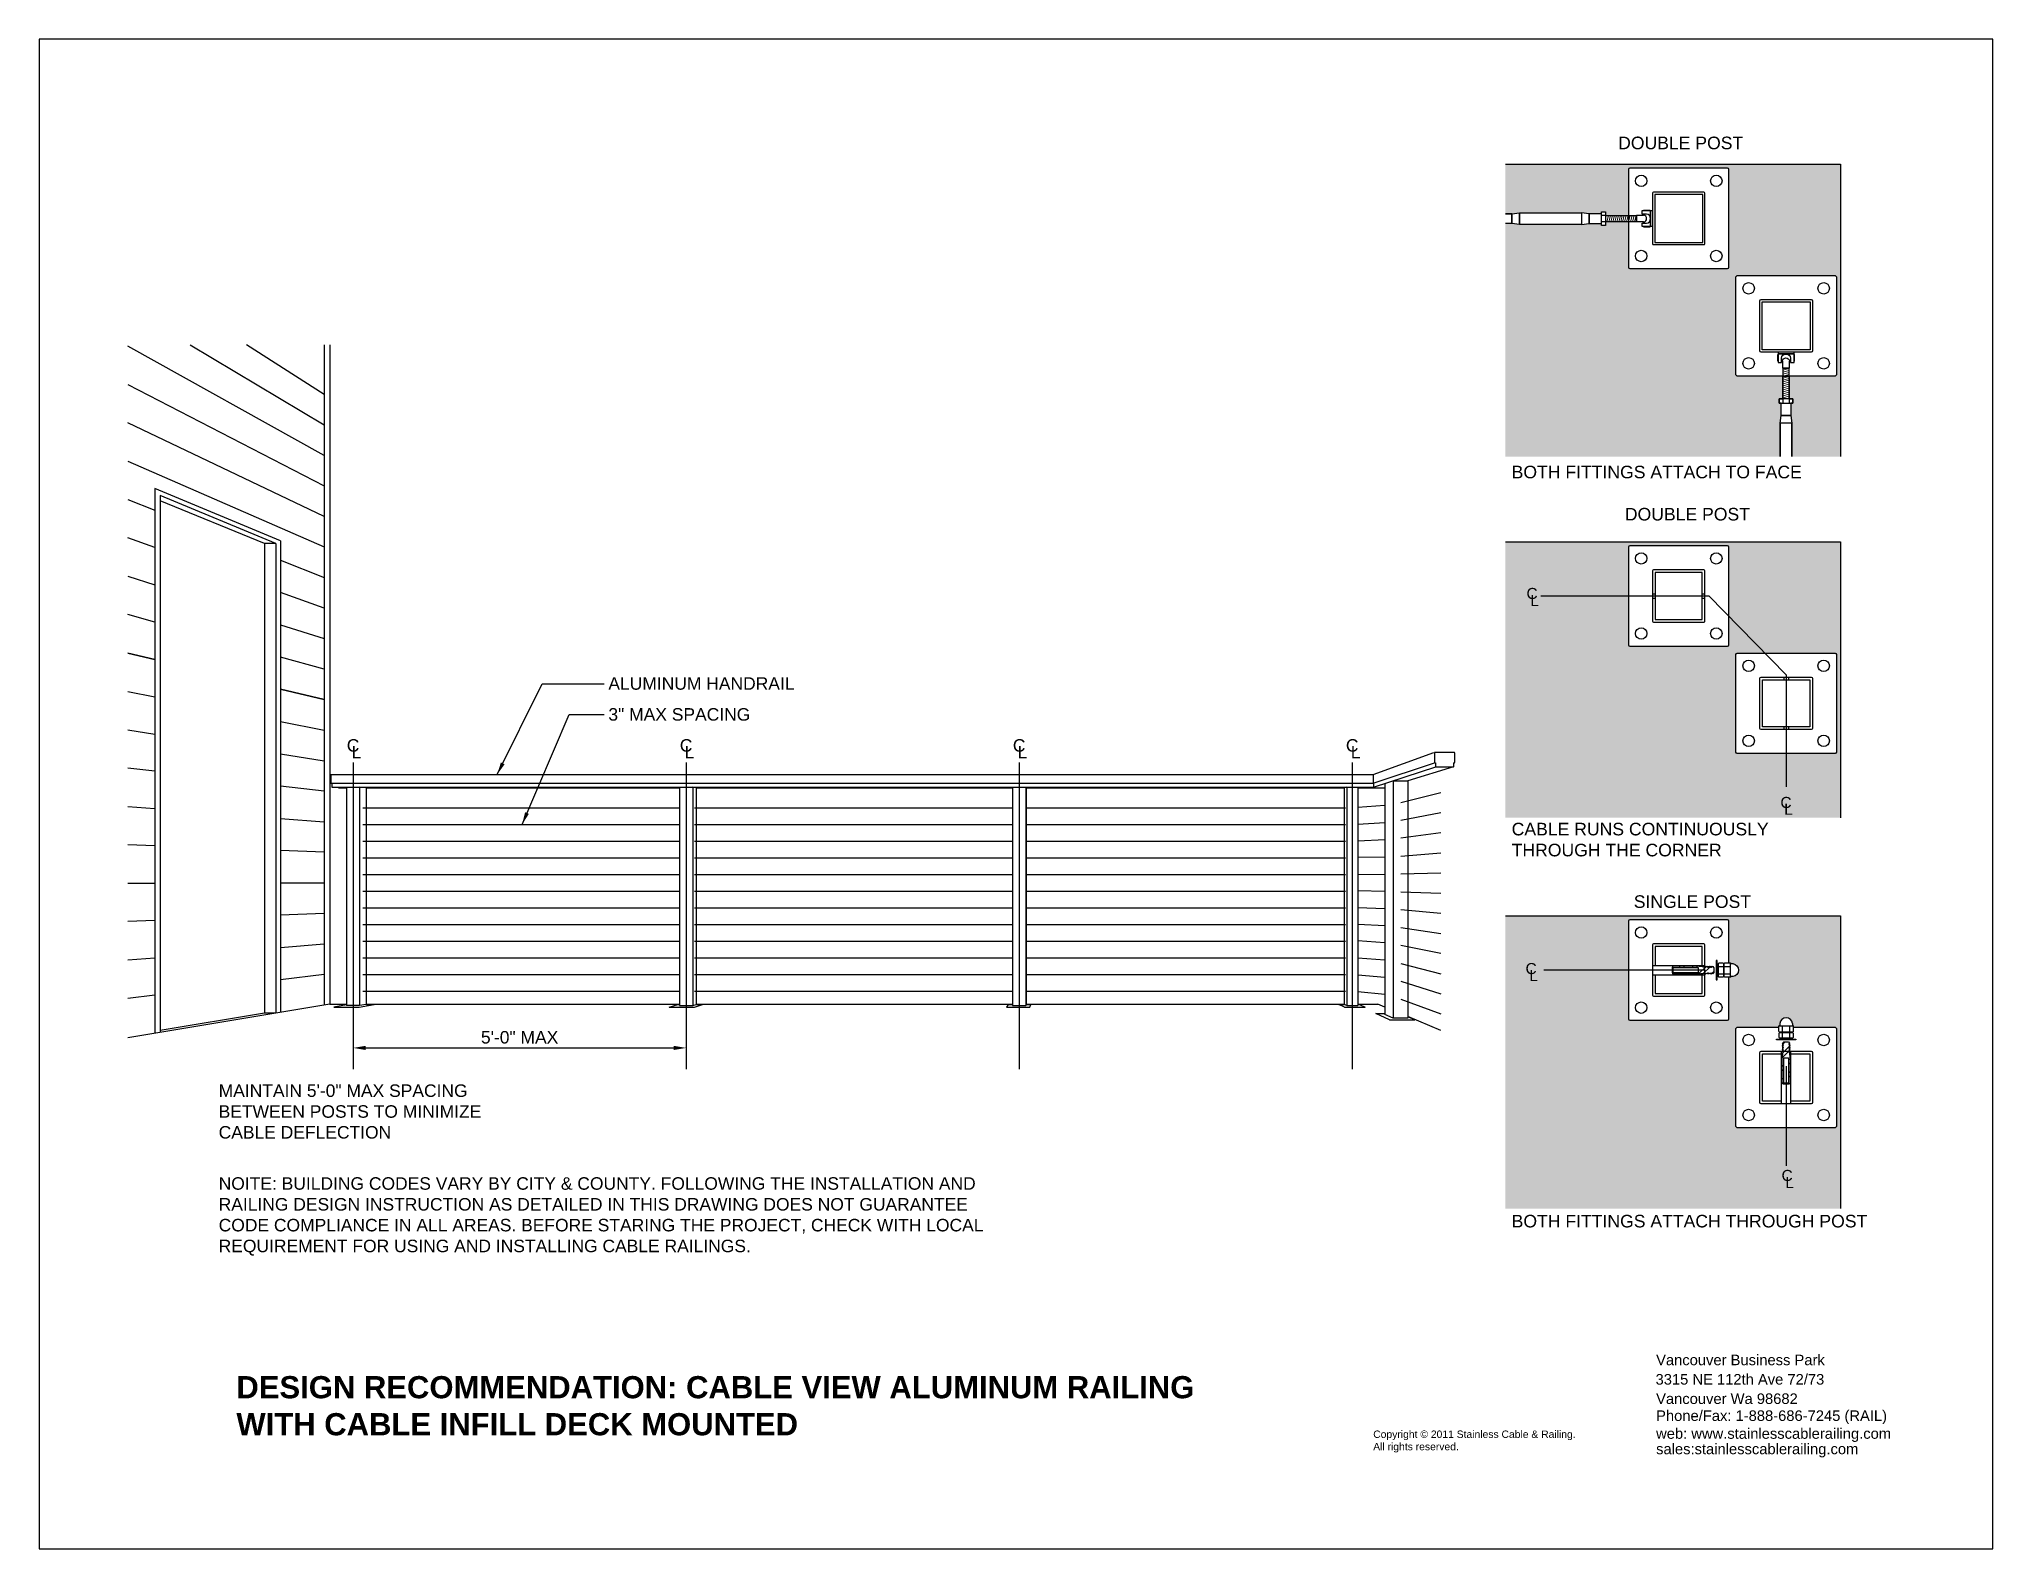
# Paper-space layout 'Layout1' of a CAD drawing. Header units: inches. Extents: x -0.1 to 10.9, y -0.1 to 8.4.
# The model-space entities are those that its viewports show. They can reach past a viewport. Long polylines and large blocks are cut down to what shows.
import ezdxf

# ---------------------------------------------------------------- set-up
doc = ezdxf.new("R2010")
doc.units = ezdxf.units.IN
doc.header["$LTSCALE"] = 48
doc.header["$MEASUREMENT"] = 0
doc.linetypes.add('CENTER2', pattern=[1.125, 0.75, -0.125, 0.125, -0.125])
doc.layers.get('0').update_dxf_attribs({"color": 3})
for name, color, linetype in [('A-ANNO-DIM', 1, 'Continuous'), ('A-ANNO-NOTE', 3, 'Continuous'), ('A-DETL-FINE', 1, 'Continuous'), ('A-DETL-LMED', 4, 'Continuous'), ('A-DETL-MED', 5, 'Continuous'), ('A-DETL-POCHE', 253, 'Continuous'), ('A-DETL-THIN', 3, 'Continuous'), ('A-GRID', 251, 'CENTER2'), ('A-POCHE', 254, 'CENTER2'), ('A-TTB', 7, 'Continuous'), ('A-TTB-TEXT', 3, 'Continuous')]:
    doc.layers.add(name, color=color, linetype=linetype)
doc.layers.get('Defpoints').off()
doc.styles.add('SCR-ANNO', font='ARIAL.TTF')
doc.dimstyles.new('SCR-ANNO-VAR', dxfattribs={"dimscale": 48, "dimtxt": 0.09375, "dimasz": 0.09375, "dimexe": 0.03125, "dimexo": 0.03125, "dimgap": 0.03125, "dimtad": 1, "dimzin": 3, "dimdsep": 46, "dimlunit": 4, "dimtxsty": 'SCR-ANNO', "dimblk2": 'ARCHTICK', "dimcen": 0.09375, "dimdle": 0.03125, "dimclrd": 1, "dimclre": 1, "dimclrt": 256, "dimazin": 0, "dimtfac": 0.75, "dimtmove": 2, "dimatfit": 3, "dimfxl": 0, "dimfrac": 2, "dimtolj": 1, "dimtzin": 0, "dimlwd": -1, "dimlwe": -1, "dimarcsym": 0})

psp = doc.layouts.get("Layout1")

# ---------------------------------------------------------------- texts
at = {"layer": 'A-ANNO-NOTE', "attachment_point": 1, "style": 'SCR-ANNO'}
for s, insert, char_height, width in [('DOUBLE POST', (8.764976363772291, 7.825735990162244), 0.07087500000000002, 3.419376557506775), ('BOTH FITTINGS ATTACH TO FACE', (8.165526731923073, 5.973089959560132), 0.07087500000000002, 1.702703275308547), ('DOUBLE POST', (8.802833491920495, 5.735700710799259), 0.07087500000000002, 3.419376557506775), ('CABLE RUNS CONTINUOUSLY THROUGH THE CORNER ', (8.165526731923073, 3.962938790945381), 0.07087500000000002, 1.702703275308547), ('SINGLE POST', (8.852985721114756, 3.554626873228369), 0.07087500000000002, 3.419376557506775), ('BOTH FITTINGS ATTACH THROUGH POST ', (8.165526731923073, 1.75577004247987), 0.07087500000000002, 1.993841500477074), ('{\\fArial|b1|i0|c0|p34;DESIGN RECOMMENDATION: CABLE VIEW ALUMINUM RAILING\\PWITH CABLE INFILL DECK MOUNTED}', (0.9858475354440515, 0.8479471516549708), 0.125, 6.030646485902601)]:
    psp.add_mtext(s, dxfattribs=dict(at, insert=insert, char_height=char_height, width=width))
at = {"layer": 'A-TTB-TEXT', "style": 'SCR-ANNO'}
for s, p in [('Vancouver Business Park', (8.978734355367108, 0.9092008904431632)), ('3315 NE 112th Ave 72/73', (8.975615734726333, 0.8001033185425834)), ('Vancouver Wa 98682', (8.978734355367108, 0.6910057466420038)), ('web: www.stainlesscablerailing.com', (8.978734355367108, 0.4950406572208983)), ('Phone/Fax: 1-888-686-7245 (RAIL)', (8.978734355367108, 0.5955463507809037)), ('sales:stainlesscablerailing.com', (8.978734355367108, 0.4081628426022584))]:
    psp.add_text(s, height=0.059375296875, dxfattribs=at).set_placement(p)
at = {"layer": 'A-TTB-TEXT', "insert": (7.386148009779433, 0.5415900162939309), "char_height": 0.059375296875, "width": 1.136543230572371, "attachment_point": 1, "style": 'SCR-ANNO'}
psp.add_mtext('{\\H0.70175x;Copyright © 2011 Stainless Cable & Railing. All rights reserved.}', dxfattribs=at)

msp = doc.modelspace()

# ---------------------------------------------------------------- texts
at = {"layer": 'A-ANNO-DIM', "style": 'SCR-ANNO'}
for s, insert, char_height, width, attachment_point in [('\\A1;C', (-18976.17427065248, -10940.60944630583), 0.5, 10.46651194828155, 9), ('\\A1;C', (-18926.98983283928, -10940.14328446047), 0.5, 10.46651194828155, 3), ('\\A1;L', (-18976.12110988179, -10940.92242187141), 0.5, 10.46651194828155, 9), ('\\A1;L', (-18926.93667206858, -10940.4568865402), 0.5, 10.46651194828155, 3), ('\\A1;C', (-18964.73756536708, -10950.02127369754), 0.5, 10.46651194828155, 9), ('\\A1;L', (-18964.68440459639, -10950.31668897692), 0.5, 10.46651194828155, 9), ('\\A1;C', (-18915.45965873948, -10949.96860513111), 0.5, 10.46651194828155, 9), ('\\A1;L', (-18915.40649796879, -10950.28158069668), 0.5, 10.46651194828155, 9), ('\\A1;ALUMINUM HANDRAIL ', (-18998.82195004482, -11050.8759703553), 2.25, 36.83056848618071, 7), ('\\A1;3" MAX SPACING', (-18998.82195004481, -11056.44112668668), 2.25, 25.83138519996282, 7), ('\\A1;C', (-19045.95654460049, -11062.02826400972), 2.25, 1.77431023013196, 7), ('\\A1;C', (-18985.95654460049, -11062.02826400972), 2.25, 1.77431023013196, 7), ('\\A1;C', (-18925.95654460049, -11062.02826400972), 2.25, 1.77431023013196, 7), ('\\A1;C', (-18865.95654460049, -11062.02826400972), 2.25, 1.77431023013196, 7), ('\\A1;L', (-19045.08067274216, -11063.22345242686), 2.25, 1.77431023013196, 7), ('\\A1;L', (-18985.08067274216, -11063.22345242686), 2.25, 1.77431023013196, 7), ('\\A1;L', (-18925.08067274216, -11063.22345242686), 2.25, 1.77431023013196, 7), ('\\A1;L', (-18865.08067274216, -11063.22345242686), 2.25, 1.77431023013196, 7), ('\\A1;MAINTAIN 5\'-0" MAX SPACING\\PBETWEEN POSTS TO MINIMIZE CABLE DEFLECTION', (-19069.03303171923, -11121.9459489589), 2.25, 49.0238955295099, 1), ('\\A1;NOITE: BUILDING CODES VARY BY CITY & COUNTY. FOLLOWING THE INSTALLATION AND RAILING DESIGN INSTRUCTION AS DETAILED IN THIS DRAWING DOES NOT GUARANTEE CODE COMPLIANCE IN ALL AREAS. BEFORE STARING THE PROJECT, CHECK WITH LOCAL REQUIREMENT FOR USING AND INSTALLING CABLE RAILINGS.', (-19069.03303171923, -11138.66734133995), 2.25, 137.4652786152656, 1)]:
    msp.add_mtext(s, dxfattribs=dict(at, insert=insert, char_height=char_height, width=width, attachment_point=attachment_point))

# ---------------------------------------------------------------- blocks, each defined once
blk = doc.blocks.new('*D10')
at = {"layer": 'A-ANNO-DIM', "color": 1}
for p, q in [((-19044.81365597056, -11108.87558848693), (-19044.81365597056, -11116.11547555265)), ((-18984.81365597056, -11108.87558848693), (-18984.81365597056, -11116.11547555265)), ((-19042.56365597056, -11115.36547555265), (-18987.06365597056, -11115.36547555265))]:
    blk.add_line(p, q, dxfattribs=at)
for points in [[(-19042.56365597056, -11114.99047555265), (-19042.56365597056, -11115.74047555265), (-19044.81365597056, -11115.36547555265)], [(-18987.06365597056, -11114.99047555265), (-18987.06365597056, -11115.74047555265), (-18984.81365597056, -11115.36547555265)]]:
    blk.add_solid(points, dxfattribs=at)
at = {"layer": 'A-ANNO-DIM', "insert": (-19014.81365597056, -11113.46668633027), "char_height": 2.25, "attachment_point": 5, "style": 'SCR-ANNO'}
blk.add_mtext('\\A1;5\'-0" MAX', dxfattribs=at)
blk = doc.blocks.new('_ArchTick')
at = {"color": 0, "linetype": 'ByBlock', "const_width": 0.15}
blk.add_lwpolyline([(-0.5, -0.5), (0.5, 0.5)], dxfattribs=at)
blk = doc.blocks.new('A$C5E34648E')
at = {"layer": 'A-ANNO-NOTE'}
for p, q in [((-7.07125653053663, 0.1299523860652698), (-6.887968993629329, 0.1299523860689078)), ((-7.07125653053663, 0.1299523860652698), (-6.887968993629329, 0.1299523860689078)), ((-6.326306103233946, 0.2147559534569154), (-6.887968993622053, 0.2147559534605534)), ((-6.326306103233946, 0.2147559534569154), (-6.887968993622053, 0.2147559534605534)), ((-2.104681456708931, 0.1299523860652698), (-2.287968993616232, 0.1299523860689078)), ((-2.104681456708931, 0.1299523860652698), (-2.287968993616232, 0.1299523860689078)), ((-0.7199375568743562, -0.16022351916763), (-0.7199375568743562, 0.1434070823597722)), ((-0.7199375568743562, 0.1434070823597722), (-0.4013850753966455, 0.1434070823553474)), ((-0.4013850752718727, 0.3772562064413461), (-0.4013850752718812, 0.3613344962215173)), ((-0.4013850752718727, 0.3772562064413461), (-0.09775447375125339, 0.3772562064423551)), ((-0.4013850752712181, 0.1411514297720549), (-0.4013850752712181, 0.193332395070341)), ((-0.09775447375100225, 0.3613344962220905), (-0.09775447375125339, 0.3772562064423551)), ((-0.09775447374442553, 0.08058774056133962), (-0.09775447374636334, -0.09740417738173583)), ((-7.07125653053663, -0.1467688228804036), (-6.887968993629329, -0.1467688228840416)), ((-7.07125653053663, -0.1467688228804036), (-6.887968993629329, -0.1467688228840416)), ((-2.104681456708931, -0.1467688228804036), (-2.287968993616232, -0.1467688228840416)), ((-2.104681456708931, -0.1467688228804036), (-2.287968993616232, -0.1467688228840416)), ((-0.4580292671598727, -0.160223519174906), (-0.7199375568743562, -0.16022351916763)), ((-0.4013850752712182, -0.1602235191683108), (-0.4914344756575104, -0.1602235191658092)), ((-0.4580292671598727, -0.1602235191749059), (-0.4580292671598727, -0.160223519174906)), ((-0.4013850752709353, -0.2101488318855811), (-0.4013850752712182, -0.1579678665908228)), ((-0.4013850752700294, -0.3772562064446677), (-0.4013850752701157, -0.3613344962248389)), ((-0.4013850752700294, -0.3772562064446677), (-0.09775447374941013, -0.3772562064441933)), ((-0.3554627775078501, -0.1602235191730851), (-0.3554627775078501, -0.1602235191730851)), ((-0.09775447374923678, -0.3613344962239287), (-0.09775447374941013, -0.3772562064441933))]:
    blk.add_line(p, q, dxfattribs=at)
for points in [[(-9.200700083565607, 0.1434070823543152), (-8.207037274903996, 0.1434070823543152), (-8.207037274903996, -0.1602235191767249), (-9.200700083565607, -0.1602235191767249)], [(-9.200700083565607, 0.1434070823543152), (-8.207037274903996, 0.1434070823543152), (-8.207037274903996, -0.1602235191767249), (-9.200700083565607, -0.1602235191767249)], [(-8.207037274903996, -0.1490161976289528), (-7.07125653053663, -0.1490161976289528), (-7.07125653053663, 0.132199760813819), (-8.207037274903996, 0.132199760813819)], [(-2.104681456708931, 0.132199760813819), (-0.7199375568743562, 0.132199760813819), (-0.7199375568743562, -0.1490161976289528), (-2.104681456708931, -0.1490161976289528)], [(-2.104681456708931, 0.132199760813819), (-0.7199375568743562, 0.132199760813819), (-0.7199375568743562, -0.1490161976289528), (-2.104681456708931, -0.1490161976289528)], [(-0.4580292671598727, -0.1602235191749059), (-0.4580292671598727, -0.160223519174906), (-0.7199375568743562, -0.16022351916763), (-0.7199375568743562, 0.1434070823597722), (-0.4580292671598727, 0.1434070823561342)]]:
    blk.add_lwpolyline(points, dxfattribs=at)
for points in [[(-6.887968993629329, 0.2951196540270757), (-7.07125653053663, 0.2951196540270757), (-7.07125653053663, -0.3119360908422095), (-6.887968993629329, -0.3119360908422095)], [(-6.887968993629329, 0.2951196540270757), (-7.07125653053663, 0.2951196540270757), (-7.07125653053663, -0.3119360908422095), (-6.887968993629329, -0.3119360908422095)], [(-6.326306103233946, -0.2322478692294681), (-6.887968993622053, -0.2322478692294681), (-6.887968993622053, 0.2147559534605534), (-6.326306103233946, 0.2147559534605534)], [(-6.326306103233946, -0.2322478692294681), (-6.887968993622053, -0.2322478692294681), (-6.887968993622053, 0.2147559534605534), (-6.326306103233946, 0.2147559534605534)], [(-6.326306103233946, 0.2147559534569154), (-5.981368775763258, 0.2569283557677409), (-5.981368775763258, -0.2744202715366555), (-6.326306103233946, -0.2322478692294681)], [(-6.326306103233946, 0.2147559534569154), (-5.981368775763258, 0.2569283557677409), (-5.981368775763258, -0.2744202715366555), (-6.326306103233946, -0.2322478692294681)], [(-5.981368775748706, 0.2569283557677409), (-3.194569211482303, 0.2569283557677409), (-3.194569211482303, -0.2744202715366555), (-5.981368775748706, -0.2744202715366555)], [(-5.981368775748706, 0.2569283557677409), (-3.194569211482303, 0.2569283557677409), (-3.194569211482303, -0.2744202715366555), (-5.981368775748706, -0.2744202715366555)], [(-2.849631884011615, 0.2147559534569154), (-3.194569211482303, 0.2569283557677409), (-3.194569211482303, -0.2744202715366555), (-2.849631884011615, -0.2322478692294681)], [(-2.849631884011615, 0.2147559534569154), (-3.194569211482303, 0.2569283557677409), (-3.194569211482303, -0.2744202715366555), (-2.849631884011615, -0.2322478692294681)], [(-2.849631884011615, -0.2322478692294681), (-2.287968993623508, -0.2322478692294681), (-2.287968993623508, 0.2147559534605534), (-2.849631884011615, 0.2147559534605534)], [(-2.849631884011615, -0.2322478692294681), (-2.287968993623508, -0.2322478692294681), (-2.287968993623508, 0.2147559534605534), (-2.849631884011615, 0.2147559534605534)], [(-2.287968993616232, 0.2951196540270757), (-2.104681456708931, 0.2951196540270757), (-2.104681456708931, -0.3119360908422095), (-2.287968993616232, -0.3119360908422095)], [(-2.287968993616232, 0.2951196540270757), (-2.104681456708931, 0.2951196540270757), (-2.104681456708931, -0.3119360908422095), (-2.287968993616232, -0.3119360908422095)], [(-0.07709799172480203, -0.3613344962238667), (-0.07709799172480203, 0.3613344962225487), (0.00869300344893631, 0.3613344962225487), (0.00869300344893631, -0.3613344962238667)]]:
    blk.add_lwpolyline(points, close=True, dxfattribs=at)
blk.add_lwpolyline([(-0.2681013057378412, 0.1933323950692736), (-0.4477015332397751, 0.1933323950704929, -0.4142135623721349), (-0.4577015332397423, 0.2033323950704929), (-0.4577015332397423, 0.3513344962214376, -0.4142135623716625), (-0.4477015332397912, 0.3613344962214377), (-0.07709799172480203, 0.3613344962225487), (-0.07709799172480203, -0.3613344962238667), (-0.4477015332396934, -0.3613344962249778, -0.4142135623745276), (-0.4577015332397423, -0.3513344962249778), (-0.4577015332397423, -0.2201488318855326, -0.4142135623722878), (-0.4477015332397698, -0.2101488318855326), (-0.2681013057378461, -0.2101488318857206)], format="xyb", dxfattribs=at)
for centre, radius in [((-0.4096922981081587, -0.008408218409913364), 0.1520424134760602), ((-0.2791404052008623, -0.008408218408223358), 0.2020424134760603)]:
    blk.add_arc(centre, radius, 273.1320598213691, 86.86794017862957, dxfattribs=at)
at = {"layer": 'A-DETL-FINE', "lineweight": 0}
for p, q in [((-8.132585814302729, -0.1490161976289528), (-8.207041264002328, 0.132199760813819)), ((-8.132585814302729, -0.1490161976289528), (-8.207041264002328, 0.132199760813819)), ((-8.044141707323433, -0.1490161976289528), (-8.118597157023032, 0.132199760813819)), ((-8.044141707323433, -0.1490161976289528), (-8.118597157023032, 0.132199760813819)), ((-7.955697600344138, -0.1490161976289528), (-8.030153050043737, 0.132199760813819)), ((-7.955697600344138, -0.1490161976289528), (-8.030153050043737, 0.132199760813819)), ((-7.955697600344138, -0.1490161976289528), (-8.030153050043737, 0.132199760813819)), ((-7.955697600344138, -0.1490161976289528), (-8.030153050043737, 0.132199760813819)), ((-7.867253493364842, -0.1490161976289528), (-7.941708943064441, 0.132199760813819)), ((-7.867253493364842, -0.1490161976289528), (-7.941708943064441, 0.132199760813819)), ((-7.778809386385547, -0.1490161976289528), (-7.853264836077869, 0.132199760813819)), ((-7.778809386385547, -0.1490161976289528), (-7.853264836077869, 0.132199760813819)), ((-7.690365279398975, -0.1490161976289528), (-7.764820729098574, 0.132199760813819)), ((-7.690365279398975, -0.1490161976289528), (-7.764820729098574, 0.132199760813819)), ((-7.601921172419679, -0.1490161976289528), (-7.676376622119278, 0.132199760813819)), ((-7.601921172419679, -0.1490161976289528), (-7.676376622119278, 0.132199760813819)), ((-7.513477065440384, -0.1490161976289528), (-7.587932515139983, 0.132199760813819)), ((-7.513477065440384, -0.1490161976289528), (-7.587932515139983, 0.132199760813819)), ((-7.513477065440384, -0.1490161976289528), (-7.587932515139983, 0.132199760813819)), ((-7.513477065440384, -0.1490161976289528), (-7.587932515139983, 0.132199760813819)), ((-7.425032958461088, -0.1490161976289528), (-7.499488408160687, 0.132199760813819)), ((-7.425032958461088, -0.1490161976289528), (-7.499488408160687, 0.132199760813819)), ((-7.336588851481793, -0.1490161976289528), (-7.411044301174115, 0.132199760813819)), ((-7.336588851481793, -0.1490161976289528), (-7.411044301174115, 0.132199760813819)), ((-7.248144744495221, -0.1490161976289528), (-7.32260019419482, 0.132199760813819)), ((-7.248144744495221, -0.1490161976289528), (-7.32260019419482, 0.132199760813819)), ((-7.159700637515925, -0.1490161976289528), (-7.234156087215524, 0.132199760813819)), ((-7.159700637515925, -0.1490161976289528), (-7.234156087215524, 0.132199760813819)), ((-7.07125653053663, -0.1490161976289528), (-7.145711980236229, 0.132199760813819)), ((-7.07125653053663, -0.1490161976289528), (-7.145711980236229, 0.132199760813819)), ((-2.045873957744334, -0.1490161976289528), (-1.971418508044735, 0.132199760813819)), ((-2.045873957744334, -0.1490161976289528), (-1.971418508044735, 0.132199760813819)), ((-1.957429850765038, -0.1490161976289528), (-1.882974401065439, 0.132199760813819)), ((-1.957429850765038, -0.1490161976289528), (-1.882974401065439, 0.132199760813819)), ((-1.868985743778467, -0.1490161976289528), (-1.794530294086144, 0.132199760813819)), ((-1.868985743778467, -0.1490161976289528), (-1.794530294086144, 0.132199760813819)), ((-1.868985743778467, -0.1490161976289528), (-1.794530294086144, 0.132199760813819)), ((-1.868985743778467, -0.1490161976289528), (-1.794530294086144, 0.132199760813819)), ((-1.780541636799171, -0.1490161976289528), (-1.706086187099572, 0.132199760813819)), ((-1.780541636799171, -0.1490161976289528), (-1.706086187099572, 0.132199760813819)), ((-1.692097529819875, -0.1490161976289528), (-1.617642080120277, 0.132199760813819)), ((-1.692097529819875, -0.1490161976289528), (-1.617642080120277, 0.132199760813819)), ((-1.60365342284058, -0.1490161976289528), (-1.529197973140981, 0.132199760813819)), ((-1.60365342284058, -0.1490161976289528), (-1.529197973140981, 0.132199760813819)), ((-1.515209315861284, -0.1490161976289528), (-1.440753866161685, 0.132199760813819)), ((-1.515209315861284, -0.1490161976289528), (-1.440753866161685, 0.132199760813819)), ((-1.426765208874713, -0.1490161976289528), (-1.35230975918239, 0.132199760813819)), ((-1.426765208874713, -0.1490161976289528), (-1.35230975918239, 0.132199760813819)), ((-1.426765208874713, -0.1490161976289528), (-1.35230975918239, 0.132199760813819)), ((-1.426765208874713, -0.1490161976289528), (-1.35230975918239, 0.132199760813819)), ((-1.338321101895417, -0.1490161976289528), (-1.263865652195818, 0.132199760813819)), ((-1.338321101895417, -0.1490161976289528), (-1.263865652195818, 0.132199760813819)), ((-1.249876994916121, -0.1490161976289528), (-1.175421545216523, 0.132199760813819)), ((-1.249876994916121, -0.1490161976289528), (-1.175421545216523, 0.132199760813819)), ((-1.161432887936826, -0.1490161976289528), (-1.086977438237227, 0.132199760813819)), ((-1.161432887936826, -0.1490161976289528), (-1.086977438237227, 0.132199760813819)), ((-1.07298878095753, -0.1490161976289528), (-0.9985333312579314, 0.132199760813819)), ((-1.07298878095753, -0.1490161976289528), (-0.9985333312579314, 0.132199760813819)), ((-0.9845446739709587, -0.1490161976289528), (-0.9100892242786358, 0.132199760813819)), ((-0.9845446739709587, -0.1490161976289528), (-0.9100892242786358, 0.132199760813819)), ((-0.9845446739709587, -0.1490161976289528), (-0.9100892242786358, 0.132199760813819)), ((-0.9845446739709587, -0.1490161976289528), (-0.9100892242786358, 0.132199760813819)), ((-0.8961005669916631, -0.1490161976289528), (-0.8216451172920642, 0.132199760813819)), ((-0.8961005669916631, -0.1490161976289528), (-0.8216451172920642, 0.132199760813819)), ((-0.8076564600123675, -0.1490161976289528), (-0.7332010103127686, 0.132199760813819)), ((-0.8076564600123675, -0.1490161976289528), (-0.7332010103127686, 0.132199760813819))]:
    blk.add_line(p, q, dxfattribs=at)
at = {"layer": 'A-DETL-FINE'}
blk.add_lwpolyline([(-8.207037274903996, -0.1490161976289528), (-7.07125653053663, -0.1490161976289528), (-7.07125653053663, 0.132199760813819), (-8.207037274903996, 0.132199760813819)], dxfattribs=at)
blk = doc.blocks.new('A$C372A6E7F')
at = {"layer": 'A-DETL-FINE', "lineweight": 0}
for p, q in [((0.01631564913986949, 1.771640914806994), (0.004372751081973547, 1.759698016750917)), ((0.1286665824081865, 1.883991848075311), (0.03868345623050118, 1.794008721899445)), ((0.3121860637256759, 1.484297575872915), (4.238608380546793e-05, 1.172153898231045)), ((0.3261812631135399, 1.692697443739235), (0.0216274887752661, 1.388143669400961)), ((0.3463707864539174, 1.129673213556089), (0.2814253469987307, 1.064727774097264)), ((0.3463706534021185, 0.9352684120240156), (0.2814253469950927, 0.8703231056188088)), ((0.06494534699959331, 0.8482477741035837), (1.346998033113778e-06, 0.7833037741020235)), ((0.06494534699959331, 0.6538431056233094), (1.346998033113778e-06, 0.5888991056235682)), ((0.06494534699959331, 0.2650340205818793), (1.346998033113778e-06, 0.2000900205803191)), ((0.06494534699959331, 0.07062935210342403), (1.346998033113778e-06, 0.005685352101863828)), ((0.3463703872985207, 0.5464590608789877), (0.2814253469950927, 0.4815140205773787)), ((0.3463702542467217, 0.3520542593487335), (0.2814253469950927, 0.2871093520971044))]:
    blk.add_line(p, q, dxfattribs=at)
at = {"layer": 'A-DETL-FINE'}
for p, q in [((0.03259651688858867, 1.851643017962488), (0.06494534699959331, 1.883991848075311)), ((0.06494534699959331, 1.883991848075311), (0.2814253469987307, 1.883991848075311)), ((0.2814253469987307, 1.883991848075311), (0.3309295296821801, 1.834487665388224)), ((1.346998033113778e-06, 0.02164832670132455), (1.346998033113778e-06, 1.169607848078158)), ((0.02164934699976584, 1.450000326702138), (0.02164934699976584, 1.386087848075476)), ((0.06494534699959331, 1.169607848078158), (0.2814253469950927, 1.169607848078158)), ((0.06494534699595533, 0.02164832670132455), (0.06494534699959331, 1.169607848078158)), ((0.2814253469950927, 1.169607848078158), (0.2814253469950927, 0.02164832670132455)), ((0.3247213469985581, 1.386087848075476), (0.3247213469985581, 1.422940326701791)), ((0.3463693469966529, 1.169607848078158), (0.3463693469966529, 0.02164832670132455)), ((0.02164934699612786, 3.266995918238536e-07), (1.346998033113778e-06, 0.02164832670132455)), ((0.04329734699786059, 3.266995918238536e-07), (0.02164934699612786, 3.266995918238536e-07)), ((0.06494534699595533, 0.02164832670132455), (0.04329734699786059, 3.266995918238536e-07)), ((0.04329734699786059, 3.266995918238536e-07), (0.3030733469968254, 3.266995918238536e-07)), ((0.2814253469950927, 0.02164832670132455), (0.06494534699595533, 0.02164832670132455)), ((0.3030733469968254, 3.266995918238536e-07), (0.2814253469950927, 0.02164832670132455)), ((0.3247213469949202, 3.266995918238536e-07), (0.3030733469968254, 3.266995918238536e-07)), ((0.3463693469966529, 0.02164832670132455), (0.3247213469949202, 3.266995918238536e-07))]:
    blk.add_line(p, q, dxfattribs=at)
for points in [[(0.03875264185262495, 1.838714918589176), (0.02583554356897366, 1.83125722841578), (0.01291844528532238, 1.823799538246021), (1.346998033113778e-06, 1.816341848074444)], [(1.346998033113778e-06, 1.816341848074444), (0.01291844528532238, 1.808884157901048), (0.02583554356897366, 1.801426467731289), (0.03875264185262495, 1.793968777561531)], [(0.03875264185262495, 1.784594918588482), (0.02583554356897366, 1.777137228418724), (0.01291844528532238, 1.769679538243508), (1.346998033113778e-06, 1.76222184807375)], [(1.346998033113778e-06, 1.76222184807375), (0.01291844528532238, 1.754764157903992), (0.02583554356897366, 1.747306467728777), (0.03875264185262495, 1.739848777559018)], [(0.03259651688858867, 1.851643017962488), (0.03464855854326743, 1.850458271161187), (0.03670060019794619, 1.849273524359887), (0.03875264185262495, 1.848088777558587)], [(0.307618052145699, 1.821028777556421), (0.3153885446590721, 1.825515073503993), (0.3231590371688071, 1.830001369446109), (0.3309295296821801, 1.834487665388224)], [(0.3463693469966529, 1.789281848074097), (0.3334522487130016, 1.796739538243855), (0.3205351504293503, 1.804197228419071), (0.307618052145699, 1.811654918588829)], [(0.307618052145699, 1.766908777559365), (0.3205351504293503, 1.774366467729124), (0.3334522487130016, 1.781824157900701), (0.3463693469966529, 1.789281848074097)], [(0.03875264185262495, 1.730474918591426), (0.02583554356897366, 1.723017228416211), (0.01291844528532238, 1.715559538246453), (1.346998033113778e-06, 1.708101848073056)], [(1.346998033113778e-06, 1.708101848073056), (0.01291844528532238, 1.700644157901479), (0.02583554356897366, 1.693186467731721), (0.03875264185262495, 1.685728777558325)], [(0.03875264185262495, 1.676354918588913), (0.02583554356897366, 1.668897228419155), (0.01291844528532238, 1.661439538245759), (1.346998033113778e-06, 1.653981848076)], [(1.346998033113778e-06, 1.653981848076), (0.01291844528532238, 1.646524157904423), (0.02583554356897366, 1.639066467731027), (0.03875264185262495, 1.631608777561269)], [(0.03875264185262495, 1.622234918588219), (0.02583554356897366, 1.614777228418461), (0.01291844528532238, 1.607319538248703), (1.346998033113778e-06, 1.599861848073488)], [(1.346998033113778e-06, 1.599861848073488), (0.01291844528532238, 1.592404157903729), (0.02583554356897366, 1.584946467733971), (0.03875264185262495, 1.577488777558756)], [(0.03875264185262495, 1.568114918591164), (0.02583554356897366, 1.560657228415948), (0.01291844528532238, 1.55319953824619), (1.346998033113778e-06, 1.545741848076432)], [(1.346998033113778e-06, 1.545741848076432), (0.01291844528532238, 1.538284157903036), (0.02583554356897366, 1.530826467731458), (0.03875264185262495, 1.5233687775617)], [(0.03875264185262495, 1.513994918588651), (0.02583554356897366, 1.506537228418892), (0.01291844528532238, 1.499079538249134), (1.346998033113778e-06, 1.491621848075738)], [(1.346998033113778e-06, 1.491621848075738), (0.01291844528532238, 1.484164157904161), (0.02583554356897366, 1.476706467734402), (0.03875264185262495, 1.469248777561006)], [(0.03875264185262495, 1.459874918591595), (0.03305154356712592, 1.456583387964201), (0.02735044528526487, 1.453291857331351), (0.02164934699976584, 1.450000326702138)], [(0.3463693469966529, 1.735161848073403), (0.3334522487130016, 1.742619538246799), (0.3205351504293503, 1.750077228416558), (0.307618052145699, 1.757534918588135)], [(0.307618052145699, 1.712788777558671), (0.3205351504293503, 1.720246467732068), (0.3334522487130016, 1.727704157903645), (0.3463693469966529, 1.735161848073403)], [(0.3463693469966529, 1.681041848076347), (0.3334522487130016, 1.688499538246106), (0.3205351504293503, 1.695957228415864), (0.307618052145699, 1.70341491858926)], [(0.307618052145699, 1.658668777561616), (0.3205351504293503, 1.666126467731374), (0.3334522487130016, 1.673584157901132), (0.3463693469966529, 1.681041848076347)], [(0.3463693469966529, 1.626921848073835), (0.3334522487130016, 1.634379538243593), (0.3205351504293503, 1.641837228418808), (0.307618052145699, 1.649294918588566)], [(0.307618052145699, 1.604548777559103), (0.3205351504293503, 1.61200646773068), (0.3334522487130016, 1.619464157904076), (0.3463693469966529, 1.626921848073835)], [(0.3463693469966529, 1.572801848076779), (0.3334522487130016, 1.580259538246537), (0.3205351504293503, 1.587717228416295), (0.307618052145699, 1.595174918591511)], [(0.307618052145699, 1.550428777562047), (0.3205351504293503, 1.557886467731805), (0.3334522487130016, 1.565344157903382), (0.3463693469966529, 1.572801848076779)], [(0.3463693469966529, 1.518681848076085), (0.3334522487130016, 1.526139538245843), (0.3205351504293503, 1.533597228419239), (0.307618052145699, 1.541054918588998)], [(0.307618052145699, 1.496308777561353), (0.3205351504293503, 1.503766467731111), (0.3334522487130016, 1.511224157904508), (0.3463693469966529, 1.518681848076085)], [(0.3463693469966529, 1.464561848073572), (0.3334522487130016, 1.472019538248787), (0.3205351504293503, 1.479477228418546), (0.307618052145699, 1.486934918588304)], [(0.307618052145699, 1.442188777560659), (0.3205351504293503, 1.449646467734055), (0.3334522487130016, 1.457104157903814), (0.3463693469966529, 1.464561848073572)], [(0.3247213469985581, 1.422940326701791), (0.3190202487130591, 1.426231857334642), (0.3133191504275601, 1.429523387962035), (0.307618052145699, 1.432814918591248)]]:
    blk.add_open_spline(points, degree=3, dxfattribs=at)
for points, knots in [([(0.0006822787727287505, 1.817110976344338), (0.0005106361459183972, 1.817008430509304), (8.240610259235837e-05, 1.816752589593307), (3.171822390868329e-05, 1.816495744713393), (1.346998033113778e-06, 1.816341848074444)], [0, 0, 0, 0, 0.400818745758969, 1, 1, 1, 1]), ([(0.0007856373449612875, 1.763063958542261), (0.0005690899342880584, 1.76293515319594), (9.809647963265888e-05, 1.762654999885854), (3.528163142618723e-05, 1.762373774958178), (1.346998033113778e-06, 1.76222184807375)], [0, 0, 0, 0, 0.4597673574693443, 1, 1, 1, 1]), ([(0.0006320140601019375, 1.817110928899638), (0.00794319136912236, 1.821350216088831), (0.0209476411655487, 1.828890670263718), (0.03394769981241552, 1.83644276875566), (0.03963904988631839, 1.839749033553744)], [0, 0, 0, 0, 0.5622058156587302, 1, 1, 1, 1]), ([(0.000757812536903657, 1.763063994209006), (0.00511812005424872, 1.765592256262607), (0.01098003897277522, 1.768991206250575), (0.01766440573192085, 1.772869250627991), (0.02144930224312702, 1.775065509791602), (0.02853950637654634, 1.779180529096266), (0.03480205899541033, 1.782818787114593), (0.03960809820637223, 1.785610877139334)], [0, 0, 0, 0, 0.3366788661523576, 0.4526250057631065, 0.5163385940732896, 0.6288261636932894, 1, 1, 1, 1]), ([(0.03875264185262495, 1.848088777558587), (0.03942914185245172, 1.84769820009933), (0.04011364777034032, 1.847099622815222), (0.04113840516583878, 1.845472601929941), (0.04145864185193204, 1.844443387957654), (0.04145864185193204, 1.842360308186471), (0.04113840516583878, 1.841331094217821), (0.04011364777034032, 1.839704073332541), (0.03942914185245172, 1.839105496044795), (0.03875264185262495, 1.838714918589176)], [0, 0, 0, 0, 0.25, 0.25, 0.5, 0.5, 0.75, 0.75, 1, 1, 1, 1]), ([(0.03964908588386606, 1.839748449694525), (0.0393922246148577, 1.839581166113931), (0.03886461832371424, 1.839237557020169), (0.03879061645420734, 1.838892161053082), (0.03875264185262495, 1.838714918589176)], [0, 0, 0, 0, 0.486842696808535, 1, 1, 1, 1]), ([(0.03875264185262495, 1.793968777561531), (0.03942914185245172, 1.793578200102274), (0.04011364777034032, 1.792979622816347), (0.04113840516583878, 1.791352601929248), (0.04145864185193204, 1.790323387960598), (0.04145864185193204, 1.788240308189415), (0.04113840516583878, 1.787211094220766), (0.04011364777034032, 1.785584073331847), (0.03942914185245172, 1.78498549604592), (0.03875264185262495, 1.784594918588482)], [0, 0, 0, 0, 0.25, 0.25, 0.5, 0.5, 0.75, 0.75, 1, 1, 1, 1]), ([(0.03962525036331499, 1.785610394397736), (0.03937827116533299, 1.785449121620331), (0.03886125616190839, 1.785111520533974), (0.03878990723751485, 1.784772163844536), (0.03875264185262495, 1.784594918588482)], [0, 0, 0, 0, 0.4777021830176895, 1, 1, 1, 1]), ([(0.03960809820637223, 1.785610877139334), (0.03990297325435677, 1.785819985690978), (0.04050022868977976, 1.786243525151804), (0.04085515123733785, 1.786900553728628), (0.04103484255756484, 1.787233196248053)], [0, 0, 0, 0, 0.4937168127287739, 1, 1, 1, 1]), ([(0.03963903409021441, 1.839749024375124), (0.039778086644219, 1.839839952208422), (0.04006304424547125, 1.840026288784429), (0.04060684843716444, 1.840632645107689), (0.04106672422494739, 1.841408255466376), (0.04123848156450549, 1.84199758242903), (0.04132294547525817, 1.842287391640639)], [0, 0, 0, 0, 0.2870860628710394, 0.5883196854203969, 0.797550844215245, 1, 1, 1, 1]), ([(0.307618052145699, 1.811654918588829), (0.3069415521458723, 1.812045496046267), (0.3062570462279837, 1.812644073332194), (0.3052322888324852, 1.814271094215655), (0.3049120521463919, 1.815300308189762), (0.3049120521463919, 1.817383387960945), (0.3052322888324852, 1.818412601929595), (0.3062570462279837, 1.820039622813056), (0.3069415521458723, 1.820638200102621), (0.307618052145699, 1.821028777556421)], [0, 0, 0, 0, 0.25, 0.25, 0.5, 0.5, 0.75, 0.75, 1, 1, 1, 1]), ([(0.307618052145699, 1.757534918588135), (0.3069415521458723, 1.757925496045573), (0.3062570462279837, 1.7585240733315), (0.3052322888324852, 1.7601510942186), (0.3049120521463919, 1.761180308189068), (0.3049120521463919, 1.763263387958432), (0.3052322888324852, 1.764292601928901), (0.3062570462279837, 1.765919622816), (0.3069415521458723, 1.766518200101928), (0.307618052145699, 1.766908777559365)], [0, 0, 0, 0, 0.25, 0.25, 0.5, 0.5, 0.75, 0.75, 1, 1, 1, 1]), ([(0.3067625957955897, 1.820012819009207), (0.3064677207439672, 1.819803710453925), (0.3058704653121822, 1.819380170993099), (0.3055155427609861, 1.818723142418094), (0.3053358514407591, 1.81839049989685)], [0, 0, 0, 0, 0.4937168127260435, 1, 1, 1, 1]), ([(0.3067625957955897, 1.765892819008513), (0.3064677207439672, 1.765683710456869), (0.3058704653121822, 1.765260170996044), (0.3055155427609861, 1.764603142421038), (0.3053358514407591, 1.764270499899794)], [0, 0, 0, 0, 0.4937168127285761, 0.9999999999999999, 0.9999999999999999, 0.9999999999999999, 0.9999999999999999]), ([(0.307618052145699, 1.821028777556421), (0.3075676446278521, 1.820859726518393), (0.3074669099150924, 1.820521893818295), (0.3071196586133738, 1.820182930261581), (0.3067646435301867, 1.820014601044022), (0.3067622375056089, 1.820013460237533)], [0, 0, 0, 0, 0.4986986095255342, 0.9966025547995276, 1, 1, 1, 1]), ([(0.307618052145699, 1.766908777559365), (0.3075676446278521, 1.766739726517699), (0.3074669099150924, 1.766401893815782), (0.3071196586133738, 1.766062930260887), (0.3067646435301867, 1.765894601046966), (0.3067622375056089, 1.765893460236839)], [0, 0, 0, 0, 0.4986986095298061, 0.9966025548080621, 1, 1, 1, 1]), ([(0.3306803710620443, 1.833899625928098), (0.3297968126425985, 1.833387043119728), (0.3280883756015101, 1.832395919676856), (0.3249213614799373, 1.830558154511891), (0.3178312227100832, 1.826443203954113), (0.3115686502351309, 1.822804925053788), (0.3067625957955897, 1.820012819009207)], [0, 0, 0, 0, 0.110857187010627, 0.2143520118244648, 0.3970741221353292, 1, 1, 1, 1]), ([(0.3456128814614203, 1.788439701938842), (0.3412525739440753, 1.78591143988524), (0.3353906550219108, 1.782512489897272), (0.3287062882664031, 1.778634445519856), (0.324921391755197, 1.776438186352607), (0.3178311876217776, 1.772323167051582), (0.3115686350029137, 1.768684909033254), (0.3067625957955897, 1.765892819008513)], [0, 0, 0, 0, 0.336678866150657, 0.4526250057614397, 0.5163385940724073, 0.6288261636929547, 1, 1, 1, 1]), ([(0.3309295296821801, 1.834487665388224), (0.330972858966561, 1.834427612153377), (0.3310595607144933, 1.834307445846207), (0.3310182581662957, 1.834119248340357), (0.3307884585483407, 1.833991822426469), (0.3306661912392883, 1.833924024125736)], [0, 0, 0, 0, 0.3185567626893023, 0.6374309418799866, 0.9999999999999999, 0.9999999999999999, 0.9999999999999999, 0.9999999999999999]), ([(0.3463693469966529, 1.789281848074097), (0.3463354744017124, 1.789130252922405), (0.3462726375146303, 1.788849029506309), (0.3458025095824269, 1.788568873043914), (0.3455858069064561, 1.788439736585133)], [0, 0, 0, 0, 0.5390559363618825, 1, 1, 1, 1]), ([(-1.197913661599159e-07, 1.169607848078158), (-1.197913661599159e-07, 1.171890256513507), (0.0002703367099456955, 1.174141018991577), (0.0007514815442846157, 1.178649537388992), (0.001022510325128678, 1.180900232904605), (0.00186352341552265, 1.187649051757035), (0.002464043838699581, 1.19214360208025), (0.004277784766600234, 1.205625827920812), (0.00550884404219687, 1.214611321092889), (0.009093524327909108, 1.241581559121187), (0.01134938990071532, 1.259580899610228), (0.0153550414579513, 1.295635120281077), (0.01711291276296834, 1.313689419846924), (0.01926528612602851, 1.340811651847616), (0.01990282180486247, 1.349857121247624), (0.0207122657338914, 1.363434008422701), (0.02095810908576823, 1.367961054786065), (0.02138206240852014, 1.377019152248977), (0.02162676231091609, 1.381546266216901), (0.02162676231091609, 1.386087848075476)], [0, 0, 0, 0, 0.03124999999999972, 0.03124999999999972, 0.06249999999999944, 0.06249999999999944, 0.1249999999999989, 0.1249999999999989, 0.2499999999999979, 0.2499999999999979, 0.4999999999999958, 0.4999999999999958, 0.7499999999999938, 0.7499999999999938, 0.8749999999999948, 0.8749999999999948, 0.9374999999999973, 0.9374999999999973, 1, 1, 1, 1]), ([(0.0007856373449612875, 1.708943958539749), (0.0005690899342880584, 1.708815153193427), (9.809647963265888e-05, 1.70853499988516), (3.528163142618723e-05, 1.708253774959303), (1.346998033113778e-06, 1.708101848073056)], [0, 0, 0, 0, 0.4597673574718763, 1, 1, 1, 1]), ([(0.0007856373449612875, 1.654823958542693), (0.0005690899342880584, 1.654695153196371), (9.809647963265888e-05, 1.654414999888104), (3.528163142618723e-05, 1.654133774958609), (1.346998033113778e-06, 1.653981848076)], [0, 0, 0, 0, 0.4597673574744117, 1, 1, 1, 1]), ([(0.0007856373449612875, 1.600703958541999), (0.0005690899342880584, 1.600575153195678), (9.809647963265888e-05, 1.600294999885591), (3.528163142618723e-05, 1.600013774961553), (1.346998033113778e-06, 1.599861848073488)], [0, 0, 0, 0, 0.4597673574715958, 1, 1, 1, 1]), ([(0.0007856373485992663, 1.546583958544943), (0.0005690899342880584, 1.546455153198622), (9.809647963265888e-05, 1.546174999888535), (3.528163142618723e-05, 1.545893774960859), (1.346998033113778e-06, 1.545741848076432)], [0, 0, 0, 0, 0.4597673574876913, 1, 1, 1, 1]), ([(0.0007856373449612875, 1.49246395854243), (0.0005690899342880584, 1.492335153196109), (9.809647963265888e-05, 1.492054999887841), (3.528163142618723e-05, 1.491773774961985), (1.346998033113778e-06, 1.491621848075738)], [0, 0, 0, 0, 0.4597673574801213, 1, 1, 1, 1]), ([(0.000757812536903657, 1.708943994208312), (0.00511812005424872, 1.711472256263733), (0.01098003897277522, 1.714871206248063), (0.01766440573192085, 1.718749250625478), (0.02144930224312702, 1.720945509794547), (0.02853950637654634, 1.725060529093753), (0.03480205899541033, 1.728698787113899), (0.03960809820637223, 1.73149087713864)], [0, 0, 0, 0, 0.3366788661526534, 0.4526250057635076, 0.5163385940736474, 0.6288261636935752, 1, 1, 1, 1]), ([(0.000757812536903657, 1.654823994207618), (0.00511812005424872, 1.657352256263039), (0.01098003897277522, 1.660751206251007), (0.01766440573192085, 1.664629250628423), (0.02144930224312702, 1.666825509792034), (0.02853950637654634, 1.670940529096697), (0.03480205899541033, 1.674578787115024), (0.03960809820637223, 1.677370877137946)], [0, 0, 0, 0, 0.336678866152339, 0.4526250057628723, 0.5163385940729454, 0.6288261636929683, 0.9999999999999999, 0.9999999999999999, 0.9999999999999999, 0.9999999999999999]), ([(0.000757812536903657, 1.600703994208743), (0.00511812005424872, 1.603232256265983), (0.01098003897277522, 1.606631206250313), (0.01766440573192085, 1.610509250627729), (0.02144930224312702, 1.612705509794978), (0.02853950637654634, 1.616820529096003), (0.03480205899541033, 1.62045878711433), (0.03960809820637223, 1.62325087714089)], [0, 0, 0, 0, 0.33667886615244, 0.4526250057630782, 0.5163385940731706, 0.628826163693142, 1, 1, 1, 1]), ([(0.000757812536903657, 1.546583994208049), (0.00511812005424872, 1.549112256265289), (0.01098003897277522, 1.552511206253257), (0.01766440573192085, 1.556389250630673), (0.02144930224312702, 1.558585509794284), (0.02853950637654634, 1.562700529098947), (0.03480205899541033, 1.566338787117274), (0.03960809820637223, 1.569130877138377)], [0, 0, 0, 0, 0.3366788661509146, 0.4526250057624964, 0.5163385940733624, 0.6288261636937021, 1, 1, 1, 1]), ([(0.000757812536903657, 1.492463994210993), (0.00511812005424872, 1.494992256266414), (0.01098003897277522, 1.498391206250744), (0.01766440573192085, 1.50226925062816), (0.02144930224312702, 1.504465509797228), (0.02853950637654634, 1.508580529096434), (0.03480205899541033, 1.512218787116581), (0.03960809820637223, 1.515010877141322)], [0, 0, 0, 0, 0.3366788661521599, 0.4526250057631961, 0.5163385940735241, 0.6288261636935611, 1, 1, 1, 1]), ([(0.02164934699976584, 1.450000326702138), (0.02168593242822681, 1.450172829108851), (0.02175116414218792, 1.450480400391825), (0.02225954861205537, 1.450786463130498), (0.02248280391359003, 1.450920869536276)], [0, 0, 0, 0, 0.560853419403542, 1, 1, 1, 1]), ([(0.02247212037400459, 1.450939272046526), (0.02337763069954235, 1.451464802572445), (0.0290911480296927, 1.45478075346), (0.03480218144977698, 1.458098742034053), (0.03960809820637223, 1.460890877140628)], [0, 0, 0, 0, 0.1584856183039809, 1, 1, 1, 1]), ([(0.03875264185262495, 1.739848777559018), (0.03942914185245172, 1.739458200101581), (0.04011364777034032, 1.738859622815653), (0.04113840516583878, 1.737232601926735), (0.04145864185193204, 1.736203387958085), (0.04145864185193204, 1.734120308186903), (0.04113840516583878, 1.733091094218253), (0.04011364777034032, 1.731464073331153), (0.03942914185245172, 1.730865496045226), (0.03875264185262495, 1.730474918591426)], [0, 0, 0, 0, 0.25, 0.25, 0.5, 0.5, 0.75, 0.75, 1, 1, 1, 1]), ([(0.03962525036331499, 1.731490394397042), (0.03937827116533299, 1.731329121619638), (0.03886125616190839, 1.73099152053328), (0.03878990723751485, 1.730652163847481), (0.03875264185262495, 1.730474918591426)], [0, 0, 0, 0, 0.4777021830078478, 1, 1, 1, 1]), ([(0.03875264185262495, 1.685728777558325), (0.03942914185245172, 1.685338200102706), (0.04011364777034032, 1.684739622814959), (0.04113840516583878, 1.683112601929679), (0.04145864185193204, 1.682083387961029), (0.04145864185193204, 1.680000308189847), (0.04113840516583878, 1.678971094217559), (0.04011364777034032, 1.677344073332279), (0.03942914185245172, 1.67674549604817), (0.03875264185262495, 1.676354918588913)], [0, 0, 0, 0, 0.25, 0.25, 0.5, 0.5, 0.75, 0.75, 1, 1, 1, 1]), ([(0.03962525036331499, 1.677370394398167), (0.03937827116533299, 1.677209121622582), (0.03886125616190839, 1.676871520536224), (0.03878990723751485, 1.676532163844968), (0.03875264185262495, 1.676354918588913)], [0, 0, 0, 0, 0.4777021830040098, 1, 1, 1, 1]), ([(0.03875264185262495, 1.631608777561269), (0.03942914185245172, 1.631218200102012), (0.04011364777034032, 1.630619622817903), (0.04113840516583878, 1.628992601928985), (0.04145864185193204, 1.627963387960335), (0.04145864185193204, 1.625880308189153), (0.04113840516583878, 1.624851094220503), (0.04011364777034032, 1.623224073331585), (0.03942914185245172, 1.622625496047476), (0.03875264185262495, 1.622234918588219)], [0, 0, 0, 0, 0.25, 0.25, 0.5, 0.5, 0.75, 0.75, 1, 1, 1, 1]), ([(0.03962525036331499, 1.623250394397473), (0.03937827116533299, 1.623089121620069), (0.03886125616190839, 1.622751520533711), (0.03878990723751485, 1.622412163847912), (0.03875264185262495, 1.622234918588219)], [0, 0, 0, 0, 0.477702182984286, 1, 1, 1, 1]), ([(0.03875264185262495, 1.577488777558756), (0.03942914185245172, 1.577098200104956), (0.04011364777034032, 1.57649962281539), (0.04113840516583878, 1.574872601931929), (0.04145864185193204, 1.573843387963279), (0.04145864185193204, 1.571760308192097), (0.04113840516583878, 1.57073109421799), (0.04011364777034032, 1.569104073334529), (0.03942914185245172, 1.568505496044963), (0.03875264185262495, 1.568114918591164)], [0, 0, 0, 0, 0.25, 0.25, 0.5, 0.5, 0.75, 0.75, 1, 1, 1, 1]), ([(0.03962525036331499, 1.56913039439678), (0.03937827116533299, 1.568969121623013), (0.03886125616190839, 1.568631520536655), (0.03878990723751485, 1.568292163847218), (0.03875264185262495, 1.568114918591164)], [0, 0, 0, 0, 0.4777021830366915, 1, 1, 1, 1]), ([(0.03875264185262495, 1.5233687775617), (0.03942914185245172, 1.522978200104262), (0.04011364777034032, 1.522379622818335), (0.04113840516583878, 1.520752601929416), (0.04145864185193204, 1.519723387960767), (0.04145864185193204, 1.517640308189584), (0.04113840516583878, 1.516611094220934), (0.04011364777034032, 1.514984073333835), (0.03942914185245172, 1.514385496047908), (0.03875264185262495, 1.513994918588651)], [0, 0, 0, 0, 0.25, 0.25, 0.5, 0.5, 0.75, 0.75, 1, 1, 1, 1]), ([(0.03962525036331499, 1.515010394399724), (0.03937827116533299, 1.514849121622319), (0.03886125616190839, 1.514511520535962), (0.03878990723751485, 1.514172163850162), (0.03875264185262495, 1.513994918588651)], [0, 0, 0, 0, 0.4777021829996919, 0.9999999999999999, 0.9999999999999999, 0.9999999999999999, 0.9999999999999999]), ([(0.03875264185262495, 1.469248777561006), (0.03942914185245172, 1.468858200105387), (0.04011364777034032, 1.468259622817641), (0.04113840516583878, 1.466632601932361), (0.04145864185193204, 1.465603387960073), (0.04145864185193204, 1.46352030818889), (0.04113840516583878, 1.46249109422024), (0.04011364777034032, 1.46086407333496), (0.03942914185245172, 1.460265496047214), (0.03875264185262495, 1.459874918591595)], [0, 0, 0, 0, 0.25, 0.25, 0.5, 0.5, 0.75, 0.75, 1, 1, 1, 1]), ([(0.03962525036331499, 1.460890394397211), (0.03937827116533299, 1.460729121625263), (0.03886125616190839, 1.460391520538906), (0.03878990723751485, 1.460052163847649), (0.03875264185262495, 1.459874918591595)], [0, 0, 0, 0, 0.4777021830143648, 1, 1, 1, 1]), ([(0.03960809820637223, 1.73149087713864), (0.03990297325435677, 1.731699985690284), (0.04050022868977976, 1.732123525154748), (0.04085515123733785, 1.732780553729754), (0.04103484255756484, 1.733113196250997)], [0, 0, 0, 0, 0.4937168127263447, 1, 1, 1, 1]), ([(0.03960809820637223, 1.677370877137946), (0.03990297325435677, 1.677579985691409), (0.04050022868977976, 1.678003525152235), (0.04085515123733785, 1.67866055372906), (0.04103484255756484, 1.678993196250303)], [0, 0, 0, 0, 0.4937168127203253, 1, 1, 1, 1]), ([(0.03960809820637223, 1.62325087714089), (0.03990297325435677, 1.623459985690715), (0.04050022868977976, 1.623883525155179), (0.04085515123733785, 1.624540553728366), (0.04103484255756484, 1.624873196253247)], [0, 0, 0, 0, 0.4937168127320135, 0.9999999999999999, 0.9999999999999999, 0.9999999999999999, 0.9999999999999999]), ([(0.03960809820637223, 1.569130877138377), (0.03990297325435677, 1.569339985693659), (0.04050022868977976, 1.569763525154485), (0.04085515123733785, 1.57042055373131), (0.04103484255756484, 1.570753196250735)], [0, 0, 0, 0, 0.4937168127229642, 1, 1, 1, 1]), ([(0.03960809820637223, 1.515010877141322), (0.03990297325435677, 1.515219985692966), (0.04050022868977976, 1.515643525153791), (0.04085515123733785, 1.516300553728797), (0.04103484255756484, 1.516633196250041)], [0, 0, 0, 0, 0.4937168127330646, 1, 1, 1, 1]), ([(0.03960809820637223, 1.460890877140628), (0.03990297325435677, 1.461099985694091), (0.04050022868977976, 1.461523525154917), (0.04085515123733785, 1.462180553731741), (0.04103484255756484, 1.462513196252985)], [0, 0, 0, 0, 0.4937168127554183, 1, 1, 1, 1]), ([(0.307618052145699, 1.70341491858926), (0.3069415521458723, 1.703805496044879), (0.3062570462279837, 1.704404073334445), (0.3052322888324852, 1.706031094217906), (0.3049120521463919, 1.707060308186556), (0.3049120521463919, 1.709143387961376), (0.3052322888324852, 1.710172601930026), (0.3062570462279837, 1.711799622815306), (0.3069415521458723, 1.712398200104872), (0.307618052145699, 1.712788777558671)], [0, 0, 0, 0, 0.25, 0.25, 0.5, 0.5, 0.75, 0.75, 1, 1, 1, 1]), ([(0.307618052145699, 1.649294918588566), (0.3069415521458723, 1.649685496047823), (0.3062570462279837, 1.650284073331932), (0.3052322888324852, 1.65191109422085), (0.3049120521463919, 1.6529403081895), (0.3049120521463919, 1.655023387960682), (0.3052322888324852, 1.656052601929332), (0.3062570462279837, 1.65767962281825), (0.3069415521458723, 1.658278200102359), (0.307618052145699, 1.658668777561616)], [0, 0, 0, 0, 0.25, 0.25, 0.5, 0.5, 0.75, 0.75, 1, 1, 1, 1]), ([(0.307618052145699, 1.595174918591511), (0.3069415521458723, 1.59556549604531), (0.3062570462279837, 1.596164073334876), (0.3052322888324852, 1.597791094218337), (0.3049120521463919, 1.598820308188806), (0.3049120521463919, 1.600903387958169), (0.3052322888324852, 1.601932601932276), (0.3062570462279837, 1.603559622815737), (0.3069415521458723, 1.604158200101665), (0.307618052145699, 1.604548777559103)], [0, 0, 0, 0, 0.25, 0.25, 0.5, 0.5, 0.75, 0.75, 1, 1, 1, 1]), ([(0.307618052145699, 1.541054918588998), (0.3069415521458723, 1.541445496048254), (0.3062570462279837, 1.542044073334182), (0.3052322888324852, 1.543671094221281), (0.3049120521463919, 1.544700308189931), (0.3049120521463919, 1.546783387961113), (0.3052322888324852, 1.547812601929763), (0.3062570462279837, 1.549439622818682), (0.3069415521458723, 1.550038200104609), (0.307618052145699, 1.550428777562047)], [0, 0, 0, 0, 0.25, 0.25, 0.5, 0.5, 0.75, 0.75, 1, 1, 1, 1]), ([(0.307618052145699, 1.486934918588304), (0.3069415521458723, 1.487325496047561), (0.3062570462279837, 1.487924073331669), (0.3052322888324852, 1.489551094220587), (0.3049120521463919, 1.490580308189237), (0.3049120521463919, 1.49266338796042), (0.3052322888324852, 1.493692601929069), (0.3062570462279837, 1.495319622817988), (0.3069415521458723, 1.495918200102096), (0.307618052145699, 1.496308777561353)], [0, 0, 0, 0, 0.25, 0.25, 0.5, 0.5, 0.75, 0.75, 1, 1, 1, 1]), ([(0.307618052145699, 1.432814918591248), (0.3069415521458723, 1.433205496050505), (0.3062570462279837, 1.433804073334613), (0.3052322888324852, 1.435431094219894), (0.3049120521463919, 1.436460308192181), (0.3049120521463919, 1.438543387963364), (0.3052322888324852, 1.439572601932014), (0.3062570462279837, 1.441199622815475), (0.3069415521458723, 1.44179820010504), (0.307618052145699, 1.442188777560659)], [0, 0, 0, 0, 0.25, 0.25, 0.5, 0.5, 0.75, 0.75, 1, 1, 1, 1]), ([(0.3067625957955897, 1.711772819011458), (0.3064677207439672, 1.711563710456176), (0.3058704653121822, 1.71114017099535), (0.3055155427609861, 1.710483142418525), (0.3053358514407591, 1.710150499897281)], [0, 0, 0, 0, 0.4937168127285266, 1, 1, 1, 1]), ([(0.3067625957955897, 1.657652819008945), (0.3064677207439672, 1.65744371045912), (0.3058704653121822, 1.657020170998294), (0.3055155427609861, 1.656363142421469), (0.3053358514407591, 1.656030499896588)], [0, 0, 0, 0, 0.4937168127187633, 0.9999999999999999, 0.9999999999999999, 0.9999999999999999, 0.9999999999999999]), ([(0.3067625957955897, 1.603532819011889), (0.3064677207439672, 1.603323710456607), (0.3058704653121822, 1.602900170995781), (0.3055155427609861, 1.602243142420775), (0.3053358514407591, 1.601910499899532)], [0, 0, 0, 0, 0.4937168127437836, 1, 1, 1, 1]), ([(0.3067625957955897, 1.549412819011195), (0.3064677207439672, 1.549203710459551), (0.3058704653121822, 1.548780170995087), (0.3055155427609861, 1.548123142418262), (0.3053358514407591, 1.547790499897019)], [0, 0, 0, 0, 0.4937168127198279, 1, 1, 1, 1]), ([(0.3067625957955897, 1.495292819014139), (0.3064677207439672, 1.495083710458857), (0.3058704653121822, 1.494660170998031), (0.3055155427609861, 1.494003142421207), (0.3053358514407591, 1.493670499899963)], [0, 0, 0, 0, 0.4937168127401834, 1, 1, 1, 1]), ([(0.3067625957919518, 1.441172819011626), (0.3064677207439672, 1.440963710456344), (0.3058704653085442, 1.440540170995519), (0.3055155427609861, 1.439883142420513), (0.3053358514407591, 1.439550499899269)], [0, 0, 0, 0, 0.4937168127180718, 1, 1, 1, 1]), ([(0.307618052145699, 1.712788777558671), (0.3075676446278521, 1.712619726520643), (0.3074669099150924, 1.712281893818727), (0.3071196586133738, 1.711942930263831), (0.3067646435301867, 1.711774601046272), (0.3067622375056089, 1.711773460236145)], [0, 0, 0, 0, 0.4986986095290517, 0.9966025548065572, 1, 1, 1, 1]), ([(0.307618052145699, 1.658668777561616), (0.3075676446278521, 1.65849972651813), (0.3074669099150924, 1.658161893818033), (0.3071196586133738, 1.657822930263137), (0.3067646435301867, 1.657654601049217), (0.3067622375056089, 1.65765346023727)], [0, 0, 0, 0, 0.4986986095408329, 0.996602554830091, 1, 1, 1, 1]), ([(0.307618052145699, 1.604548777559103), (0.3075676446278521, 1.604379726521074), (0.3074669099150924, 1.604041893820977), (0.3071196586133738, 1.603702930264262), (0.3067646435301867, 1.603534601046704), (0.3067622375056089, 1.603533460236577)], [0, 0, 0, 0, 0.498698609523509, 0.9966025547954775, 1, 1, 1, 1]), ([(0.307618052145699, 1.550428777562047), (0.3075676446278521, 1.55025972652038), (0.3074669099150924, 1.549921893818464), (0.3071196586133738, 1.549582930263568), (0.3067646435301867, 1.54941460104601), (0.3067622375056089, 1.549413460239521)], [0, 0, 0, 0, 0.4986986095115424, 0.9966025547715663, 0.9999999999999999, 0.9999999999999999, 0.9999999999999999, 0.9999999999999999]), ([(0.307618052145699, 1.496308777561353), (0.3075676446278521, 1.496139726523324), (0.3074669099150924, 1.495801893821408), (0.3071196586133738, 1.495462930266513), (0.3067646435301867, 1.495294601048954), (0.3067622375056089, 1.495293460238827)], [0, 0, 0, 0, 0.498698609473794, 0.9966025546961277, 1, 1, 1, 1]), ([(0.307618052145699, 1.442188777560659), (0.3075676446278521, 1.442019726520812), (0.3074669099150924, 1.441681893820714), (0.3071196586133738, 1.441342930265819), (0.3067646435301867, 1.441174601046441), (0.3067622375056089, 1.441173460239952)], [0, 0, 0, 0, 0.4986986095194274, 0.9966025547873192, 0.9999999999999999, 0.9999999999999999, 0.9999999999999999, 0.9999999999999999]), ([(0.3456128814614203, 1.734319701941786), (0.3412525739440753, 1.731791439884546), (0.3353906550219108, 1.728392489896578), (0.3287062882664031, 1.724514445519162), (0.324921391755197, 1.722318186355551), (0.3178311876217776, 1.718203167050888), (0.3115686350029137, 1.714564909032561), (0.3067625957955897, 1.711772819011458)], [0, 0, 0, 0, 0.3366788661502652, 0.4526250057610948, 0.5163385940722026, 0.6288261636928518, 1, 1, 1, 1]), ([(0.3456128814614203, 1.680199701939273), (0.3412525739440753, 1.677671439883852), (0.3353906550219108, 1.674272489899522), (0.3287062882664031, 1.670394445522106), (0.324921391755197, 1.668198186354857), (0.3178311876217776, 1.664083167053832), (0.3115686350029137, 1.660444909035505), (0.3067625957955897, 1.657652819008945)], [0, 0, 0, 0, 0.3366788661514862, 0.4526250057623943, 0.5163385940728957, 0.6288261636931292, 0.9999999999999999, 0.9999999999999999, 0.9999999999999999, 0.9999999999999999]), ([(0.3456128814614203, 1.626079701942217), (0.3412525739440753, 1.623551439886796), (0.3353906550219108, 1.620152489898828), (0.3287062882664031, 1.616274445519593), (0.324921391755197, 1.614078186355982), (0.3178311876217776, 1.609963167051319), (0.3115686350029137, 1.606324909032992), (0.3067625957955897, 1.603532819011889)], [0, 0, 0, 0, 0.3366788661505442, 0.4526250057616937, 0.5163385940728035, 0.6288261636933431, 1, 1, 1, 1]), ([(0.3456128814614203, 1.571959701941523), (0.3412525739440753, 1.569431439884283), (0.3353906550219108, 1.566032489899953), (0.3287062882664031, 1.562154445522538), (0.324921391755197, 1.559958186355288), (0.3178311876217776, 1.555843167054263), (0.3115686350029137, 1.552204909035936), (0.3067625957955897, 1.549412819011195)], [0, 0, 0, 0, 0.3366788661519275, 0.4526250057628744, 0.5163385940735956, 0.6288261636938192, 1, 1, 1, 1]), ([(0.3456128814614203, 1.51783970193901), (0.3412525739440753, 1.515311439887228), (0.3353906550219108, 1.51191248989926), (0.3287062882664031, 1.508034445521844), (0.324921391755197, 1.505838186358233), (0.3178311876217776, 1.501723167053569), (0.3115686350029137, 1.498084909035242), (0.3067625957955897, 1.495292819008682)], [0, 0, 0, 0, 0.3366788661495195, 0.4526250057597541, 0.5163385940707622, 0.6288261636916357, 1, 1, 1, 1]), ([(0.3456128814614203, 1.463719701941955), (0.3412525739440753, 1.461191439886534), (0.3353906550219108, 1.457792489902204), (0.3287062882664031, 1.45391444552115), (0.324921391755197, 1.451718186357539), (0.3178311876217776, 1.447603167052876), (0.3115686350029137, 1.443964909032729), (0.3067625957919518, 1.441172819011626)], [0, 0, 0, 0, 0.3366788661509472, 0.4526250057619119, 0.5163385940728462, 0.6288261636933006, 1, 1, 1, 1]), ([(0.3247439316874079, 1.386087848075476), (0.3247439316874079, 1.381547828961629), (0.3249825069615326, 1.377019474346525), (0.3253953849853133, 1.367959622681155), (0.3256354822478897, 1.363431342479089), (0.3264313050422061, 1.349850194756073), (0.3270647688295867, 1.340800404703259), (0.3292355808989669, 1.31368149172522), (0.3310520611412358, 1.295637776343938), (0.3352580752834911, 1.259605529123291), (0.3376618108595721, 1.241623863494169), (0.3413638704623736, 1.214667405747605), (0.3426165091659641, 1.205684072623626), (0.3443563693617762, 1.192193233495345), (0.3449141466808214, 1.187693765892618), (0.3458777083869791, 1.178677550396969), (0.3463708137860522, 1.174170730155311), (0.3463708137860522, 1.169607848078158)], [0, 0, 0, 0, 0.06250000000000051, 0.06250000000000051, 0.125000000000001, 0.125000000000001, 0.2500000000000021, 0.2500000000000021, 0.5000000000000041, 0.5000000000000041, 0.7500000000000062, 0.7500000000000062, 0.8750000000000052, 0.8750000000000052, 0.9375000000000026, 0.9375000000000026, 1, 1, 1, 1]), ([(0.3403479178596172, 1.222095877385073), (0.34036790240134, 1.221950403023584), (0.3404354534686718, 1.221458675569011), (0.3405639529628388, 1.220523073508957), (0.3407468542500283, 1.219190658857769), (0.3410011848718568, 1.217335770958016), (0.341331824172812, 1.214920360389442), (0.3415869977288821, 1.213046028316967), (0.3417239345617418, 1.212040183103454)], [0, 0, 0, 0, 0.04326236086955849, 0.1462339509866926, 0.278962181153333, 0.4407150323810565, 0.6998642262090488, 1, 1, 1, 1]), ([(0.3463693469966529, 1.735161848073403), (0.3463354744017124, 1.735010252919892), (0.3462726375146303, 1.734729029503796), (0.3458025095824269, 1.734448873046858), (0.3455858069064561, 1.734319736584439)], [0, 0, 0, 0, 0.539055936349123, 1, 1, 1, 1]), ([(0.3463693469966529, 1.681041848076347), (0.3463354744017124, 1.680890252922836), (0.3462726375146303, 1.680609029506741), (0.3458025095824269, 1.680328873044346), (0.3455858069064561, 1.680199736587383)], [0, 0, 0, 0, 0.5390559363581442, 1, 1, 1, 1]), ([(0.3463693469966529, 1.626921848073835), (0.3463354744017124, 1.626770252922142), (0.3462726375109924, 1.626489029506047), (0.3458025095824269, 1.626208873043652), (0.3455858069064561, 1.626079736586689)], [0, 0, 0, 0, 0.5390559363581643, 1, 1, 1, 1]), ([(0.3463693469966529, 1.572801848076779), (0.3463354744017124, 1.572650252925087), (0.3462726375109924, 1.572369029508991), (0.3458025095824269, 1.572088873046596), (0.3455858069064561, 1.571959736587814)], [0, 0, 0, 0, 0.5390559363707206, 1, 1, 1, 1]), ([(0.3463693469966529, 1.518681848076085), (0.3463354744017124, 1.518530252922574), (0.3462726375109924, 1.518249029506478), (0.3458025095824269, 1.517968873044083), (0.3455858069064561, 1.517839736587121)], [0, 0, 0, 0, 0.5390559363413355, 1, 1, 1, 1]), ([(0.3463693469966529, 1.464561848073572), (0.3463354744017124, 1.464410252925518), (0.3462726375109924, 1.464129029509422), (0.3458025095824269, 1.463848873047027), (0.3455858069064561, 1.463719736590065)], [0, 0, 0, 0, 0.5390559363569136, 1, 1, 1, 1])]:
    blk.add_open_spline(points, degree=3, knots=knots, dxfattribs=at)

# ---------------------------------------------------------------- dimensions: what is measured, and where the dimension line sits
at = {"layer": 'A-ANNO-DIM'}
dim = msp.add_linear_dim(base=(-18984.81365597056, -11115.36547555265), p1=(-19044.81365597056, -11108.12558848693), p2=(-18984.81365597056, -11108.12558848693), text='<> MAX', dimstyle='SCR-ANNO-VAR', override={"dimscale": 24}, dxfattribs=at)
dim.commit()
dim.dimension.update_dxf_attribs({"geometry": '*D10', "text_midpoint": (-19014.81365597056, -11113.46668633027)})

# ---------------------------------------------------------------- hatches: boundary and pattern name
at = {"layer": 'A-POCHE'}
h = msp.add_hatch(color=256, dxfattribs=at)
edge = h.paths.add_edge_path(flags=0)
edge.add_line((-18998.70508813911, -10940.61072420417), (-18998.70508813911, -10942.66170800653))
edge.add_arc((-18998.64508813911, -10942.66170800653), 0.06000000000038806, 180.000000001737, 270.000000003474)
edge.add_line((-18998.64508813911, -10942.72170800653), (-18994.24508813911, -10942.72170800653))
edge.add_arc((-18994.24508813911, -10942.66170800653), 0.06000000000041241, 270, 360)
edge.add_line((-18994.18508813911, -10942.66170800653), (-18994.18508813911, -10938.26170800653))
edge.add_arc((-18994.24508813911, -10938.26170800653), 0.06000000000040017, 0, 90.00000000347401)
edge.add_line((-18994.24508813911, -10938.20170800653), (-18998.64508813911, -10938.20170800653))
edge.add_arc((-18998.64508813911, -10938.26170800653), 0.06000000000040017, 89.99999999652599, 180)
edge.add_line((-18998.70508813911, -10938.26170800653), (-18998.70508813911, -10940.61072420417))
edge = h.paths.add_edge_path(flags=0)
edge.add_arc((-18993.80821440495, -10943.09858174069), 0.06000000000040017, 90, 180)
edge.add_line((-18993.86821440496, -10943.09858174069), (-18993.86821440495, -10947.49858174069))
edge.add_arc((-18993.80821440495, -10947.49858174069), 0.06000000000040017, 180.000000001737, 270.000000003474)
edge.add_line((-18993.80821440495, -10947.55858174069), (-18991.75723060259, -10947.55858174069))
edge.add_line((-18991.75723060259, -10947.55858174069), (-18989.40821440496, -10947.55858174069))
edge.add_arc((-18989.40821440495, -10947.49858174069), 0.06000000000040017, 269.999999996526, 359.9999999982629)
edge.add_line((-18989.34821440496, -10947.49858174069), (-18989.34821440496, -10943.09858174069))
edge.add_arc((-18989.40821440495, -10943.09858174069), 0.06000000000040017, 0, 90.00000000347401)
edge.add_line((-18989.40821440496, -10943.03858174069), (-18993.80821440495, -10943.03858174069))
h.paths.add_polyline_path([(-19004.5227501362, -10940.77364409738), (-19004.66135944672, -10940.77364409738), (-19004.66135944671, -10954.02748032184), (-18991.75723060258, -10954.02748032184), (-18991.75723060258, -10953.55953127468), (-18991.9201504958, -10953.55953127468), (-18991.9201504958, -10953.37624373777), (-18991.84046227418, -10953.37624373777), (-18991.84046227418, -10952.81458084737), (-18991.88263467649, -10952.46964351992), (-18991.8826346765, -10949.68284395562), (-18991.84046227419, -10949.33790662814), (-18991.84046227419, -10948.77624373776), (-18991.9201504958, -10948.77624373776), (-18991.9201504958, -10948.59295620085), (-18991.75723060259, -10948.59295620085), (-18991.75723060259, -10947.55858174069), (-18991.47601464414, -10947.55858174069), (-18991.47601464414, -10948.59295620085), (-18991.31309475093, -10948.59295620085), (-18991.31309475093, -10948.77624373776), (-18991.3934584515, -10948.77624373776), (-18991.3934584515, -10949.33790662817), (-18991.35128604919, -10949.68284395561), (-18991.35128604919, -10952.4696435199), (-18991.39345845149, -10952.81458084735), (-18991.39345845149, -10953.37624373777), (-18991.31309475093, -10953.37624373777), (-18991.31309475093, -10953.55953127468), (-18991.47601464414, -10953.55953127468), (-18991.47601464414, -10954.02748032184), (-18989.16821440496, -10954.02748032184), (-18989.16821440496, -10938.02170800653), (-19004.66135944671, -10938.02170800653), (-19004.66135944671, -10940.16658835251), (-19004.5227501362, -10940.16658835251), (-19004.5227501362, -10940.24627657412), (-19003.9610872458, -10940.24627657412), (-19003.61614991834, -10940.20410417181), (-19000.82935035404, -10940.20410417182), (-19000.48441302656, -10940.24627657412), (-18999.92275013618, -10940.24627657413), (-18999.92275013619, -10940.16658835251), (-18999.73946259927, -10940.16658835251), (-18999.73946259928, -10940.32950824573), (-18998.70508813911, -10940.32950824572), (-18998.70508813911, -10940.61072420417), (-18999.73946259928, -10940.61072420417), (-18999.73946259927, -10940.77364409738), (-18999.92275013619, -10940.77364409738), (-18999.92275013619, -10940.69328039682), (-19000.48441302661, -10940.69328039682), (-19000.82935035407, -10940.73545279912), (-19003.61614991834, -10940.73545279912), (-19003.96108724578, -10940.69328039681), (-19004.52275013619, -10940.69328039681)])
h = msp.add_hatch(color=256, dxfattribs=at)
edge = h.paths.add_edge_path()
edge.add_arc((-18967.61974446911, -10938.26170800653), 0.06000000000040017, 0, 90.000000003474)
edge.add_line((-18967.61974446912, -10938.20170800653), (-18972.01974446912, -10938.20170800653))
edge.add_arc((-18972.01974446912, -10938.26170800653), 0.06000000000040017, 89.99999999652597, 180)
edge.add_line((-18972.07974446912, -10938.26170800653), (-18972.07974446912, -10942.66170800653))
edge.add_arc((-18972.01974446912, -10942.66170800653), 0.06000000000038806, 180.000000001737, 270.000000003474)
edge.add_line((-18972.01974446912, -10942.72170800653), (-18967.61974446912, -10942.72170800653))
edge.add_arc((-18967.61974446912, -10942.66170800653), 0.06000000000041241, 270, 360)
edge.add_line((-18967.55974446912, -10942.66170800653), (-18967.55974446912, -10938.26170800653))
h.paths.add_polyline_path([(-18977.6458797991, -10938.02170800653), (-18962.54287073496, -10938.02170800653), (-18962.54287073496, -10951.44186347115), (-18977.6458797991, -10951.44186347115)])
edge = h.paths.add_edge_path()
edge.add_arc((-18967.18287073496, -10943.09858174069), 0.06000000000040017, 90, 180)
edge.add_line((-18967.24287073496, -10943.09858174069), (-18967.24287073496, -10947.49858174069))
edge.add_arc((-18967.18287073496, -10947.49858174069), 0.06000000000040017, 180.000000001737, 270.000000003474)
edge.add_line((-18967.18287073496, -10947.55858174069), (-18962.78287073497, -10947.55858174069))
edge.add_arc((-18962.78287073496, -10947.49858174069), 0.06000000000040017, 269.999999996526, 359.999999998263)
edge.add_line((-18962.72287073496, -10947.49858174069), (-18962.72287073496, -10943.09858174069))
edge.add_arc((-18962.78287073496, -10943.09858174069), 0.06000000000040017, 0, 90.000000003474)
edge.add_line((-18962.78287073497, -10943.03858174069), (-18967.18287073496, -10943.03858174069))
h = msp.add_hatch(color=256, dxfattribs=at)
h.dxf.hatch_style = 1
edge = h.paths.add_edge_path()
edge.add_line((-18918.23043057264, -10940.17139690183), (-18918.15643984044, -10940.17139690183))
edge.add_arc((-18918.19392929146, -10940.46170800651), 0.292721704754316, -82.6418058796624, 82.6418058796624, ccw=False)
edge.add_line((-18918.15643984044, -10940.75201911118), (-18918.23043057264, -10940.75201911119))
edge.add_arc((-18918.20969928059, -10940.81220420179), 0.06365557006898963, 109.0067262409969, 156.152009988707)
edge.add_line((-18918.26792002364, -10940.78646752213), (-18918.51984527225, -10940.78646752213))
edge.add_line((-18918.51984527225, -10940.78646752213), (-18918.54129790166, -10940.76267474387))
edge.add_line((-18918.54129790166, -10940.76267474387), (-18918.54129790167, -10940.16074126916))
edge.add_line((-18918.54129790167, -10940.16074126916), (-18918.51984527226, -10940.13694849088))
edge.add_line((-18918.51984527226, -10940.13694849088), (-18918.26792002365, -10940.13694849088))
edge.add_arc((-18918.20969928061, -10940.11121181124), 0.06365557005510905, 203.8479900076039, 250.9932737681878)
edge = h.paths.add_edge_path()
edge.add_line((-18918.51984527226, -10940.13694849088), (-18918.54129790167, -10940.16074126915))
edge.add_line((-18918.54129790167, -10940.16074126915), (-18918.54129790166, -10940.76267474387))
edge.add_line((-18918.54129790166, -10940.76267474387), (-18918.51984527226, -10940.78646752213))
edge.add_line((-18918.51984527226, -10940.78646752213), (-18918.33321738374, -10940.78646752213))
edge.add_line((-18918.33321738374, -10940.78646752213), (-18918.33321738374, -10942.66170800653))
edge.add_arc((-18918.39321738374, -10942.66170800653), 0.06000000000041241, 269.999999996526, 359.99999999826304, ccw=False)
edge.add_line((-18918.39321738374, -10942.72170800653), (-18922.79321738374, -10942.72170800653))
edge.add_arc((-18922.79321738374, -10942.66170800653), 0.06000000000038806, 180, 270, ccw=False)
edge.add_line((-18922.85321738374, -10942.66170800653), (-18922.85321738374, -10938.26170800653))
edge.add_arc((-18922.79321738374, -10938.26170800653), 0.06000000000040017, 90, 179.999999998263, ccw=False)
edge.add_line((-18922.79321738374, -10938.20170800653), (-18918.39321738374, -10938.20170800653))
edge.add_arc((-18918.39321738374, -10938.26170800653), 0.06000000000040017, 1.7370211935485713e-09, 90, ccw=False)
edge.add_line((-18918.33321738374, -10938.26170800653), (-18918.33321738374, -10940.13694849088))
edge.add_line((-18918.33321738374, -10940.13694849088), (-18918.51984527226, -10940.13694849088))
edge = h.paths.add_edge_path()
edge.add_arc((-18915.40584745431, -10942.91506363755), 0.06365557005242929, 199.0067262349598, 246.1520099975504)
edge.add_line((-18915.43158413395, -10942.97328438059), (-18915.43158413395, -10943.22520962921))
edge.add_line((-18915.43158413395, -10943.22520962921), (-18915.45537691221, -10943.24666225862))
edge.add_line((-18915.45537691221, -10943.24666225862), (-18916.05731038694, -10943.2466622586))
edge.add_line((-18916.05731038694, -10943.2466622586), (-18916.0811031652, -10943.22520962921))
edge.add_line((-18916.0811031652, -10943.22520962921), (-18916.0811031652, -10942.97328438059))
edge.add_arc((-18916.10683984484, -10942.91506363755), 0.06365557005245111, 293.8479900054444, 340.9932737692026)
edge.add_line((-18916.04665475425, -10942.93579492958), (-18916.04665475424, -10942.86180419739))
edge.add_arc((-18915.75634364957, -10942.89929364841), 0.2927217047531503, 7.358194118218876, 172.6418058810748, ccw=False)
edge.add_line((-18915.4660325449, -10942.8618041974), (-18915.4660325449, -10942.93579492958))
h.paths.add_polyline_path([(-18928.45225271884, -10951.4179085836), (-18913.31634364959, -10951.4179085836), (-18913.31634364959, -10938.02170800653), (-18928.45225271884, -10938.02170800653)])
edge = h.paths.add_edge_path()
edge.add_arc((-18913.55634364959, -10947.49858174069), 0.06000000000040017, 270, 360)
edge.add_line((-18913.49634364959, -10947.49858174069), (-18913.49634364959, -10943.09858174068))
edge.add_arc((-18913.55634364959, -10943.09858174069), 0.06000000000040017, 1.736989967078308e-09, 90)
edge.add_line((-18913.55634364959, -10943.03858174068), (-18915.43158413395, -10943.03858174068))
edge.add_line((-18915.43158413395, -10943.03858174068), (-18915.43158413395, -10943.22520962921))
edge.add_line((-18915.43158413395, -10943.22520962921), (-18915.45537691221, -10943.24666225862))
edge.add_line((-18915.45537691221, -10943.24666225862), (-18916.05731038694, -10943.2466622586))
edge.add_line((-18916.05731038694, -10943.2466622586), (-18916.0811031652, -10943.22520962921))
edge.add_line((-18916.0811031652, -10943.22520962921), (-18916.0811031652, -10943.03858174068))
edge.add_line((-18916.0811031652, -10943.03858174068), (-18917.95634364958, -10943.03858174068))
edge.add_arc((-18917.95634364959, -10943.09858174069), 0.06000000000040017, 89.99999999652599, 179.999999998263)
edge.add_line((-18918.01634364959, -10943.09858174068), (-18918.01634364958, -10947.49858174069))
edge.add_arc((-18917.95634364958, -10947.49858174069), 0.06000000000040017, 180, 270)
edge.add_line((-18917.95634364958, -10947.55858174069), (-18913.55634364959, -10947.55858174069))

# ---------------------------------------------------------------- linework, layer by layer
at = {"ltscale": 0.02}
for p, q in [((-19045.99465597056, -11107.62109616138), (-19048.27936702732, -11108.00621017546)), ((-19042.45519971283, -11107.53480236353), (-19041.02681873543, -11107.53480236354)), ((-18986.32806035107, -11107.53480236352), (-18985.99465597055, -11107.53480236352)), ((-18985.99465597055, -11107.75387866724), (-18983.63265597056, -11107.75387866724)), ((-18982.99889536178, -11107.53480236353), (-18981.87216603897, -11107.53480236353)), ((-18926.81080078446, -11107.53480236352), (-18925.99465597055, -11107.53480236353)), ((-18925.99465597055, -11107.75387866724), (-18923.63265597055, -11107.75387866724)), ((-18923.54259101072, -11107.53480236353), (-18922.71751334256, -11107.53480236353)), ((-18867.20425393552, -11107.53480236353), (-18866.24752332283, -11107.53480236353)), ((-18865.81365597056, -11107.75387866724), (-18863.81365597056, -11107.75387866724)), ((-18863.81365597056, -11107.53480236353), (-18863.52986727536, -11107.53480236353))]:
    msp.add_line(p, q, dxfattribs=at)
at = {"layer": 'A-DETL-FINE'}
for p, q in [((-18918.80410374652, -10940.27420800651), (-18918.80410374652, -10940.27420800651)), ((-18918.80410374652, -10940.29932826276), (-18918.58295296954, -10940.29932826276)), ((-18918.80410374652, -10940.62408775026), (-18918.58295296954, -10940.62408775026)), ((-18918.80410374652, -10940.64920800651), (-18918.80410374652, -10940.64920800651)), ((-18918.54129790167, -10940.29932826276), (-18918.26792002364, -10940.29932826276)), ((-18918.54129790167, -10940.62408775026), (-18918.26792002364, -10940.62408775026)), ((-18915.94384364958, -10943.50946810346), (-18915.94384364958, -10943.50946810346)), ((-18915.91872339332, -10943.24666225861), (-18915.91872339332, -10942.97328438059)), ((-18915.91872339333, -10943.50946810346), (-18915.91872339332, -10943.28831732649)), ((-18915.59396390582, -10943.24666225861), (-18915.59396390582, -10942.97328438059)), ((-18915.59396390583, -10943.50946810346), (-18915.59396390582, -10943.28831732648)), ((-18915.56884364958, -10943.50946810346), (-18915.56884364958, -10943.50946810346))]:
    msp.add_line(p, q, dxfattribs=at)
at = {"layer": 'A-DETL-FINE', "lineweight": 15}
for p, q in [((-18918.54129790167, -10940.27420800651), (-18918.54129790167, -10940.27420800651)), ((-18918.54129790167, -10940.27420800651), (-18918.54129790167, -10940.27420800651)), ((-18918.54129790167, -10940.64920800651), (-18918.54129790167, -10940.64920800651)), ((-18915.94384364957, -10943.24666225861), (-18915.94384364957, -10943.24666225861)), ((-18915.56884364957, -10943.24666225861), (-18915.56884364957, -10943.24666225861)), ((-18915.56884364957, -10943.24666225861), (-18915.56884364957, -10943.24666225861))]:
    msp.add_line(p, q, dxfattribs=at)
at = {"layer": 'A-DETL-FINE'}
for points in [[(-18995.36408813911, -10941.54270800654), (-18995.36408813911, -10939.38070800654), (-18997.52608813912, -10939.38070800654), (-18997.52608813912, -10941.54270800654)], [(-18968.75874446912, -10941.52270800654), (-18968.75874446912, -10939.40070800654), (-18970.88074446913, -10939.40070800654), (-18970.88074446913, -10941.52270800654)], [(-18992.68921440496, -10944.21758174069), (-18990.52721440496, -10944.21758174069), (-18990.52721440496, -10946.3795817407), (-18992.68921440496, -10946.3795817407)], [(-18966.04387073497, -10944.23758174069), (-18963.92187073497, -10944.23758174069), (-18963.92187073497, -10946.35958174069), (-18966.04387073497, -10946.3595817407)]]:
    msp.add_lwpolyline(points, close=True, dxfattribs=at)
for points in [[(-18919.53221738374, -10940.25445431468), (-18919.53221738374, -10939.40070800653), (-18921.65421738375, -10939.40070800653), (-18921.65421738375, -10940.25445431468)], [(-18971.00074446913, -10940.36170800654), (-18970.88074446913, -10940.36170800654)], [(-18971.00074446913, -10940.56170800654), (-18970.88074446913, -10940.56170800654)], [(-18968.75874446912, -10940.36170800654), (-18968.63874446912, -10940.36170800654)], [(-18968.75874446912, -10940.56170800654), (-18968.63874446912, -10940.56170800654)], [(-18921.65421738375, -10940.66896169839), (-18921.65421738375, -10941.52270800653), (-18919.53221738374, -10941.52270800653), (-18919.53221738374, -10940.66896169841)], [(-18965.08287073497, -10944.11758174069), (-18965.08287073497, -10944.23758174069)], [(-18964.88287073497, -10944.11974845902), (-18964.88287073497, -10944.23758174069)], [(-18915.96359734145, -10946.35958174069), (-18916.81734364959, -10946.35958174069), (-18916.81734364959, -10944.23758174069), (-18915.96359734147, -10944.23758174069)], [(-18915.54908995774, -10944.23758174069), (-18914.69534364959, -10944.23758174069), (-18914.69534364959, -10946.35958174069), (-18915.54908995774, -10946.35958174069)], [(-18965.08287073497, -10946.3595817407), (-18965.08287073497, -10946.4795817407)], [(-18964.88287073497, -10946.35958174069), (-18964.88287073497, -10946.4795817407)]]:
    msp.add_lwpolyline(points, dxfattribs=at)
at = {"layer": 'A-DETL-LMED'}
for p, q in [((-18861.03963907714, -11066.12558848693), (-18850.13233339667, -11062.13827024586)), ((-18861.03963907714, -11067.70008848694), (-18849.99403964832, -11064.00377590572)), ((-18849.79184529042, -11064.00387408972), (-18849.79184529042, -11064.74822090998)), ((-18846.59275618911, -11064.00387408973), (-18846.59275618911, -11064.74822090999)), ((-18846.59275618911, -11064.74822090999), (-18854.80275790201, -11067.22351354729)), ((-18849.79184529042, -11064.74822090999), (-18846.59275618911, -11064.74822090999)), ((-19048.80515155074, -11066.12558848693), (-19048.80515155074, -11067.70008848694)), ((-19048.80515155074, -11066.12558848693), (-18861.03963907714, -11066.12558848693)), ((-18861.03963907714, -11066.12558848693), (-18861.03963907714, -11067.70008848694)), ((-19048.80515155074, -11067.70008848694), (-18861.03963907714, -11067.70008848694)), ((-19048.6680403704, -11067.70008848694), (-19048.6680403704, -11068.3692510195)), ((-18860.98401022287, -11067.68147278073), (-18860.98401022288, -11068.36925101951)), ((-18858.95548347906, -11067.71620238111), (-18858.95548347906, -11109.33062259995)), ((-18854.80275790201, -11067.22351354729), (-18854.80275790201, -11109.99051713028)), ((-19047.43690400718, -11068.52285387518), (-19048.6680403704, -11068.3692510195)), ((-19047.43690400717, -11068.52285387518), (-19045.99465597056, -11068.52285387518)), ((-19045.99465597056, -11068.3692510195), (-19045.99465597056, -11107.75387866724)), ((-19042.45519971284, -11068.52285387518), (-18985.99465597056, -11068.52285387518)), ((-19042.45519971283, -11068.52285387518), (-19042.45519971283, -11107.55059401146)), ((-18985.99465597055, -11068.3692510195), (-18985.99465597055, -11107.75387866724)), ((-18982.99889536178, -11068.52285387518), (-18982.99889536178, -11107.55059401146)), ((-18982.99889536178, -11068.52285387518), (-18925.99465597056, -11068.52285387518)), ((-18925.99465597055, -11068.3692510195), (-18925.99465597055, -11107.75387866724)), ((-18923.54259101073, -11068.52285387518), (-18923.63265597055, -11068.3692510195)), ((-18923.54259101073, -11068.52285387518), (-18923.54259101072, -11107.55059401146)), ((-18923.54259101073, -11068.52285387518), (-18866.24752332283, -11068.52285387518)), ((-18866.24752332283, -11068.52285387518), (-18866.24752332283, -11107.55059401147)), ((-18863.81365597056, -11068.3692510195), (-18863.81365597056, -11107.75387866724)), ((-18863.81365597055, -11068.52285387518), (-18858.95548347906, -11068.52285387518))]:
    msp.add_line(p, q, dxfattribs=at)
for points in [[(-18995.26408813911, -10941.59270800654), (-18995.26408813911, -10939.33070800654, 0.4142135623728646), (-18995.31408813912, -10939.28070800654), (-18997.57608813912, -10939.28070800654, 0.4142135623728646), (-18997.62608813912, -10939.33070800654), (-18997.62608813912, -10941.59270800654, 0.414213562373095), (-18997.57608813913, -10941.64270800654), (-18995.31408813911, -10941.64270800654, 0.414213562373095)], [(-18968.63874446912, -10941.59270800654), (-18968.63874446912, -10939.33070800654, 0.4142135623728646), (-18968.68874446912, -10939.28070800654), (-18970.95074446913, -10939.28070800654, 0.4142135623728646), (-18971.00074446913, -10939.33070800654), (-18971.00074446913, -10941.59270800654, 0.414213562373095), (-18970.95074446913, -10941.64270800654), (-18968.68874446912, -10941.64270800654, 0.414213562373095)], [(-18919.41221738374, -10941.59270800654), (-18919.41221738374, -10939.33070800653, 0.4142135623728646), (-18919.46221738375, -10939.28070800653), (-18921.72421738375, -10939.28070800653, 0.4142135623728646), (-18921.77421738375, -10939.33070800653), (-18921.77421738375, -10941.59270800654, 0.414213562373095), (-18921.72421738375, -10941.64270800654), (-18919.46221738374, -10941.64270800654, 0.414213562373095)], [(-18992.73921440496, -10944.11758174069), (-18990.47721440496, -10944.11758174069, -0.4142135623728646), (-18990.42721440496, -10944.16758174069), (-18990.42721440496, -10946.4295817407, -0.4142135623728646), (-18990.47721440496, -10946.4795817407), (-18992.73921440496, -10946.4795817407, -0.414213562373095), (-18992.78921440496, -10946.4295817407), (-18992.78921440496, -10944.16758174069, -0.414213562373095)], [(-18966.11387073497, -10944.11758174069), (-18963.85187073497, -10944.11758174069, -0.4142135623728646), (-18963.80187073497, -10944.16758174069), (-18963.80187073497, -10946.4295817407, -0.4142135623728646), (-18963.85187073497, -10946.4795817407), (-18966.11387073497, -10946.4795817407, -0.414213562373095), (-18966.16387073497, -10946.4295817407), (-18966.16387073497, -10944.16758174069, -0.414213562373095)], [(-18916.88734364959, -10944.11758174069), (-18914.62534364959, -10944.11758174069, -0.4142135623728646), (-18914.57534364959, -10944.16758174069), (-18914.57534364959, -10946.42958174069, -0.4142135623728646), (-18914.62534364959, -10946.47958174069), (-18916.88734364959, -10946.4795817407, -0.414213562373095), (-18916.93734364959, -10946.4295817407), (-18916.93734364959, -10944.16758174068, -0.414213562373095)]]:
    msp.add_lwpolyline(points, format="xyb", close=True, dxfattribs=at)
for points in [[(-18918.86051321239, -10940.89752736543), (-18918.86051321238, -10940.02588864761), (-18918.90388629296, -10940.02588864761), (-18918.90388629296, -10940.89752736543)], [(-18916.19216300849, -10943.56587756933), (-18915.32052429067, -10943.56587756933), (-18915.32052429067, -10943.6092506499), (-18916.19216300849, -10943.60925064991)]]:
    msp.add_lwpolyline(points, close=True, dxfattribs=at)
msp.add_lwpolyline([(-18846.59275618911, -11064.00387408972), (-18846.45344482142, -11064.00387408972, 0.4142135623735523), (-18846.33344482142, -11063.88387408972), (-18846.33344482142, -11062.24946099772, 0.414213562373095), (-18846.45344482142, -11062.12946099772), (-18849.89236366716, -11062.12946099772, 0.414213562373095), (-18850.01236366716, -11062.24946099772), (-18850.01236366716, -11063.88387408972, 0.414213562373095), (-18849.89236366716, -11064.00387408972), (-18849.79184529042, -11064.00387408972)], format="xyb", dxfattribs=at)
msp.add_arc((-19048.6580403704, -11066.13558848693), 0.01, 90, 180, dxfattribs=at)
at = {"layer": 'A-DETL-MED'}
for p, q in [((-19048.99465597055, -11107.50377473325), (-19097.97929658655, -11115.68054887664)), ((-19048.99465597055, -11107.50377473325), (-19045.99465597056, -11107.50377473325)), ((-19042.45519971283, -11107.50377473324), (-18985.99465597055, -11107.50377473324)), ((-18982.99889536178, -11107.50377473325), (-18925.99465597055, -11107.50377473325)), ((-18923.54259101073, -11107.50377473325), (-18866.24752332283, -11107.50377473325)), ((-18863.81365597056, -11107.50377473325), (-18860.18136615023, -11107.50377473324)), ((-18858.95548347906, -11108.01196691955), (-18860.18136615023, -11107.50377473324)), ((-18848.82345433663, -11112.21222046968), (-18854.80275790201, -11109.73348786096))]:
    msp.add_line(p, q, dxfattribs=at)
at = {"layer": 'A-DETL-MED', "color": 252}
for points in [[(-19004.75602037338, -10938.02170800653), (-18989.16821440496, -10938.02170800653), (-18989.16821440496, -10954.28172287192)], [(-18978.13067670339, -10938.02170800653), (-18962.54287073496, -10938.02170800653), (-18962.54287073496, -10954.28172287192)], [(-18931.21893731002, -10938.02170800653), (-18913.31634364959, -10938.02170800653), (-18913.31634364959, -10954.28172287192)]]:
    msp.add_lwpolyline(points, dxfattribs=at)
at = {"layer": 'A-DETL-POCHE'}
for p, q in [((-19050.02761828105, -11008.62558848693), (-19085.75723983069, -10988.71852345579)), ((-19074.15544538508, -10988.71852345579), (-19050.02761828105, -11003.12558848694)), ((-19050.02761828105, -10997.62558848693), (-19064.00892508761, -10988.71852345579)), ((-19050.02761828105, -10988.71852345579), (-19050.02761828105, -11107.67620224125)), ((-19095.14358357463, -10990.79147225077), (-19050.02761828105, -11014.12558848693)), ((-19050.02761828105, -11019.62558848693), (-19095.14358357463, -10998.09410295143)), ((-19095.14358357463, -11005.39673365209), (-19050.02761828105, -11025.12558848693)), ((-19095.14358357463, -11012.69936435276), (-19080.5378733659, -11018.50274754841)), ((-19057.87331284833, -11023.98861112251), (-19080.5378733659, -11014.57152734787)), ((-19080.5378733659, -11014.57152734787), (-19080.5378733659, -11112.76913467372)), ((-19058.75130570061, -11024.50091219153), (-19079.59388940705, -11015.84085647629)), ((-19079.59388940705, -11015.84085647629), (-19079.59388940706, -11112.6115599007)), ((-19060.80190737523, -11024.50091219152), (-19079.59388940705, -11016.8007497712)), ((-19080.5378733659, -11025.22179987596), (-19095.14358357463, -11020.00199505342)), ((-19058.75130570061, -11024.50091219153), (-19060.80190737523, -11024.50091219152)), ((-19060.80190737523, -11024.50091219152), (-19060.80190737524, -11109.13240608046)), ((-19058.75130570061, -11024.50091219153), (-19058.75130570061, -11109.13240608046)), ((-19057.87331284833, -11023.98861112251), (-19057.87331284834, -11108.98584689043)), ((-19095.14358357463, -11027.30462575408), (-19080.5378733659, -11031.94085220352)), ((-19057.87331284833, -11027.50820690402), (-19050.02761828105, -11030.62558848693)), ((-19050.02761828105, -11036.12558848693), (-19057.87331284833, -11033.32168550972)), ((-19080.5378733659, -11038.65990453108), (-19095.14358357463, -11034.60725645474)), ((-19057.87331284833, -11039.13516411542), (-19050.02761828105, -11041.62558848693)), ((-19095.14358357463, -11041.90988715541), (-19080.5378733659, -11045.37895685863)), ((-19080.5378733659, -11045.37895685863), (-19095.14358357463, -11041.90988715541)), ((-19050.02761828105, -11047.12558848693), (-19057.87331284833, -11044.94864272112)), ((-19095.14358357463, -11049.21251785607), (-19080.5378733659, -11052.09800918619)), ((-19050.02761828105, -11052.62558848693), (-19057.87331284833, -11050.76212132682)), ((-19057.87331284833, -11050.76212132682), (-19050.02761828105, -11052.62558848693)), ((-19095.14358357463, -11056.51514855674), (-19080.5378733659, -11058.81706151374)), ((-19057.87331284834, -11056.57559993252), (-19050.02761828105, -11058.12558848693)), ((-19057.87331284834, -11062.38907853822), (-19050.02761828105, -11063.62558848693)), ((-19080.5378733659, -11065.53611384129), (-19095.14358357463, -11063.8177792574)), ((-19050.02761828105, -11069.12558848693), (-19057.87331284833, -11068.20255714392)), ((-19095.14358357463, -11071.12040995806), (-19080.5378733659, -11072.25516616885)), ((-19057.87331284833, -11074.01603574962), (-19050.02761828105, -11074.62558848693)), ((-19080.5378733659, -11078.97421849641), (-19095.14358357463, -11078.42304065872)), ((-19050.02761828105, -11080.12558848693), (-19057.87331284833, -11079.82951435531)), ((-19095.14358357463, -11085.72567135939), (-19080.5378733659, -11085.69327082396)), ((-19057.87331284834, -11085.64299296101), (-19050.02761828105, -11085.62558848693)), ((-19050.02761828105, -11091.12558848693), (-19057.87331284834, -11091.45647156671)), ((-19080.5378733659, -11092.41232315151), (-19095.14358357463, -11093.02830206005)), ((-19057.87331284833, -11097.26995017241), (-19050.02761828105, -11096.62558848693)), ((-19095.14358357463, -11100.33093276071), (-19080.5378733659, -11099.13137547906)), ((-19050.02761828105, -11102.12558848693), (-19057.87331284834, -11103.08342877811)), ((-19080.5378733659, -11105.85042780662), (-19095.14358357463, -11107.63356346138)), ((-19060.80190737524, -11109.13240608045), (-19079.59388940706, -11112.22592538126)), ((-19058.75130570061, -11109.13240608046), (-19060.80190737524, -11109.13240608046))]:
    msp.add_line(p, q, dxfattribs=at)
at = {"layer": 'A-DETL-POCHE', "color": 252}
msp.add_line((-19048.99465597054, -10988.71852345579), (-19048.99465597055, -11107.50377473325), dxfattribs=at)
at = {"layer": 'A-DETL-THIN'}
for p, q in [((-18918.26792002364, -10940.78646752213), (-18918.26792002365, -10940.13694849088)), ((-18921.77421738374, -10940.25445431468), (-18919.41221738374, -10940.25445431468)), ((-18921.77421738374, -10940.66896169839), (-18919.41221738375, -10940.66896169841)), ((-18918.54129790167, -10940.76267474387), (-18918.54129790167, -10940.16074126915)), ((-18916.0811031652, -10943.22520962921), (-18916.0811031652, -10942.97328438059)), ((-18916.0811031652, -10942.97328438059), (-18915.43158413395, -10942.97328438059)), ((-18916.0811031652, -10943.22520962921), (-18916.05731038693, -10943.24666225861)), ((-18916.05731038694, -10943.24666225861), (-18915.45537691221, -10943.24666225861)), ((-18916.05731038694, -10943.24666225861), (-18915.45537691221, -10943.24666225861)), ((-18916.05731038693, -10943.2466622586), (-18915.45537691221, -10943.24666225861)), ((-18916.04665475424, -10942.86180419739), (-18916.04665475425, -10942.93579492958)), ((-18915.4660325449, -10942.8618041974), (-18915.4660325449, -10942.93579492958)), ((-18915.43158413395, -10943.22520962921), (-18915.45537691221, -10943.24666225861)), ((-18915.43158413395, -10943.22520962921), (-18915.43158413395, -10942.97328438059)), ((-18915.96359734145, -10946.4795817407), (-18915.96359734147, -10944.11758174069)), ((-18915.54908995774, -10946.4795817407), (-18915.54908995774, -10944.11758174069)), ((-18860.98401022288, -11068.36925101951), (-18849.75414986545, -11064.7539942633)), ((-18857.42507300571, -11067.22351354729), (-18857.42507300571, -11109.99051713028)), ((-18857.42507300571, -11067.22351354729), (-18854.80275790201, -11067.22351354729)), ((-19048.6680403704, -11068.3692510195), (-18860.98401022288, -11068.36925101951)), ((-19043.63265597056, -11068.3692510195), (-19043.63265597056, -11107.75387866724)), ((-19042.45519971284, -11068.52285387518), (-19043.63265597056, -11068.3692510195)), ((-18983.63265597055, -11068.3692510195), (-18983.63265597055, -11107.75387866724)), ((-18982.99889536178, -11068.52285387518), (-18983.63265597055, -11068.3692510195)), ((-18923.63265597055, -11068.3692510195), (-18923.63265597055, -11107.75387866724)), ((-18865.81365597055, -11068.3692510195), (-18866.24752332283, -11068.52285387518)), ((-18865.81365597055, -11068.3692510195), (-18865.81365597056, -11107.75387866724)), ((-18856.07359047364, -11071.16242470325), (-18848.82345433663, -11069.38099084057)), ((-19043.0439278417, -11072.12558848693), (-18985.99465597055, -11072.12558848693)), ((-18983.31577566617, -11072.12558848693), (-18925.99465597055, -11072.12558848693)), ((-18923.54259101072, -11072.12558848693), (-18866.03058964669, -11072.12558848693)), ((-18858.95548347906, -11071.70259376822), (-18863.81365597056, -11072.08040596594)), ((-18848.82345433663, -11073.00501654287), (-18856.07359047364, -11074.38141452762)), ((-19043.0439278417, -11075.12558848693), (-18985.99465597055, -11075.12558848693)), ((-18983.31577566617, -11075.12558848693), (-18925.99465597055, -11075.12558848693)), ((-18923.54259101072, -11075.12558848693), (-18866.03058964669, -11075.12558848693)), ((-18858.95548347906, -11074.80755874924), (-18863.81365597056, -11075.14217660621)), ((-18848.82345433663, -11076.62904224518), (-18856.07359047364, -11077.600404352)), ((-19043.0439278417, -11078.12558848693), (-18985.99465597055, -11078.12558848693)), ((-18983.31577566617, -11078.12558848693), (-18925.99465597055, -11078.12558848693)), ((-18923.54259101073, -11078.12558848693), (-18866.03058964669, -11078.12558848694)), ((-18858.95548347906, -11077.90061592996), (-18863.81365597056, -11078.13418929821)), ((-18856.07359047364, -11080.81939417636), (-18848.82345433663, -11080.25306794748)), ((-19043.0439278417, -11081.12558848693), (-18985.99465597055, -11081.12558848693)), ((-18983.31577566617, -11081.12558848693), (-18925.99465597055, -11081.12558848693)), ((-18923.54259101073, -11081.12558848693), (-18866.03058964669, -11081.12558848694)), ((-18858.95548347905, -11080.98369394348), (-18863.81365597056, -11081.06774230752)), ((-19043.0439278417, -11084.12558848693), (-18985.99465597055, -11084.12558848693)), ((-18983.31577566617, -11084.12558848694), (-18925.99465597055, -11084.12558848693)), ((-18923.54259101073, -11084.12558848693), (-18866.03058964669, -11084.12558848693)), ((-18858.95548347906, -11084.09817887741), (-18863.81365597055, -11084.18528247399)), ((-18848.82345433663, -11083.87709364977), (-18856.07359047364, -11084.03838400073)), ((-18858.95548347906, -11087.17786629639), (-18863.81365597055, -11087.07477826929)), ((-19043.0439278417, -11087.12558848693), (-18985.99465597055, -11087.12558848693)), ((-18983.31577566617, -11087.12558848694), (-18925.99465597055, -11087.12558848693)), ((-18923.54259101073, -11087.12558848693), (-18866.03058964669, -11087.12558848693)), ((-18856.07359047364, -11087.2573738251), (-18848.82345433663, -11087.50111935208)), ((-19043.0439278417, -11090.12558848694), (-18985.99465597055, -11090.12558848693)), ((-18983.31577566617, -11090.12558848694), (-18925.99465597055, -11090.12558848693)), ((-18923.63265597055, -11090.12558848693), (-18866.03058964669, -11090.12558848693)), ((-18858.95548347906, -11090.28242121696), (-18863.81365597055, -11090.13741380082)), ((-18848.82345433663, -11091.12514505438), (-18856.07359047364, -11090.47636364947)), ((-19043.0439278417, -11093.12558848694), (-18985.99465597055, -11093.12558848693)), ((-18983.31577566617, -11093.12558848693), (-18925.99465597055, -11093.12558848693)), ((-18923.54259101073, -11093.12558848693), (-18866.03058964669, -11093.12558848694)), ((-18858.95548347906, -11093.37308096106), (-18863.81365597055, -11093.12352978435)), ((-18856.07359047364, -11093.69535347383), (-18848.82345433663, -11094.74917075669)), ((-19043.0439278417, -11096.12558848693), (-18985.99465597055, -11096.12558848693)), ((-18983.31577566617, -11096.12558848693), (-18925.99465597055, -11096.12558848693)), ((-18923.54259101073, -11096.12558848692), (-18866.03058964669, -11096.12558848694)), ((-18858.95548347906, -11096.45629058607), (-18863.81365597055, -11096.06861859948)), ((-18848.82345433663, -11098.37319645898), (-18856.07359047364, -11096.9143432982)), ((-19043.0439278417, -11099.12558848693), (-18985.99465597055, -11099.12558848693)), ((-18983.31577566617, -11099.12558848693), (-18925.99465597055, -11099.12558848693)), ((-18923.54259101072, -11099.12558848693), (-18866.03058964669, -11099.12558848693)), ((-18858.95548347906, -11099.56859244126), (-18863.81365597055, -11099.17391583713)), ((-18856.07359047364, -11100.13333312257), (-18848.82345433663, -11101.99722216128)), ((-19043.0439278417, -11102.12558848693), (-18985.99465597055, -11102.12558848693)), ((-18983.31577566617, -11102.12558848693), (-18925.99465597055, -11102.12558848693)), ((-18923.54259101072, -11102.12558848693), (-18866.03058964669, -11102.12558848693)), ((-18858.95548347906, -11102.6782669051), (-18863.81365597055, -11102.26474425546)), ((-18856.07359047364, -11103.35232294694), (-18848.82345433663, -11105.62124786359)), ((-19043.0439278417, -11105.12558848693), (-18985.99465597055, -11105.12558848693)), ((-18983.31577566617, -11105.12558848693), (-18925.99465597055, -11105.12558848693)), ((-18923.54259101072, -11105.12558848693), (-18866.03058964669, -11105.12558848693)), ((-18858.95548347906, -11105.77335507717), (-18863.81365597055, -11105.27524721295)), ((-18856.07359047364, -11106.5713127713), (-18848.82345433663, -11109.24527356588)), ((-19043.63265597058, -11107.75387866724), (-19045.99465597056, -11107.75387866724)), ((-19043.72891572912, -11108.00621017547), (-19041.02681873543, -11107.53480236354)), ((-19042.45519971283, -11107.55059401146), (-19043.63265597058, -11107.75387866724))]:
    msp.add_line(p, q, dxfattribs=at)
at = {"layer": 'A-DETL-THIN', "linetype": 'CENTER2', "ltscale": 0.02}
for p, q in [((-18919.41221738374, -10940.46170800653), (-18926.66767201091, -10940.46170800654)), ((-18915.75634364959, -10944.79515848202), (-18915.75634364961, -10949.28308629905))]:
    msp.add_line(p, q, dxfattribs=at)
at = {"layer": 'A-DETL-THIN', "ltscale": 0.02}
for p, q in [((-19048.27936702732, -11108.00621017546), (-19043.72891572912, -11108.00621017546)), ((-18987.86941398514, -11108.00621017546), (-18986.32806035107, -11107.53480236352)), ((-18987.86941398514, -11108.00621017546), (-18983.31896268693, -11108.00621017546)), ((-18983.63265597056, -11107.75387866724), (-18982.99889536178, -11107.55059401146)), ((-18983.31896268693, -11108.00621017546), (-18981.87216603897, -11107.53480236353)), ((-18926.81080078446, -11107.53480236352), (-18927.08915931823, -11108.00621017546)), ((-18927.08915931822, -11108.00621017546), (-18922.90900964475, -11108.00621017546)), ((-18923.63265597055, -11107.75387866724), (-18923.54259101073, -11107.55059401145)), ((-18922.90900964475, -11108.00621017546), (-18922.71751334256, -11107.53480236353)), ((-18866.2177226346, -11108.00621017546), (-18867.20425393552, -11107.53480236353)), ((-18865.81365597055, -11107.75387866724), (-18866.24752332283, -11107.55059401147)), ((-18866.2177226346, -11108.00621017546), (-18862.46536309092, -11108.00621017546)), ((-18863.52986727535, -11107.53480236353), (-18862.46536309092, -11108.00621017546)), ((-18858.07674692494, -11110.290780099), (-18860.58604007438, -11109.14829865875)), ((-18860.58604007438, -11109.14829865875), (-18858.95548347906, -11109.14829865875)), ((-18857.42507300571, -11109.99051713028), (-18858.95548347906, -11109.33062259995)), ((-18854.80275790201, -11109.99051713028), (-18857.42507300571, -11109.99051713028)), ((-18853.54012742955, -11110.29078009899), (-18854.80275790201, -11109.76664317819)), ((-18858.07674692494, -11110.290780099), (-18853.54012742955, -11110.29078009899))]:
    msp.add_line(p, q, dxfattribs=at)
for points in [[(-18998.70508813911, -10940.61072420417), (-18998.70508813911, -10942.66170800653, 0.4142135623732134), (-18998.64508813911, -10942.72170800653), (-18994.24508813911, -10942.72170800653, 0.4142135623729756), (-18994.18508813911, -10942.66170800653), (-18994.18508813911, -10938.26170800653, 0.414213562373095), (-18994.24508813911, -10938.20170800653), (-18998.64508813911, -10938.20170800653, 0.414213562373095), (-18998.70508813911, -10938.26170800653), (-18998.70508813911, -10940.61072420417)], [(-18972.07974446912, -10940.61072420417), (-18972.07974446912, -10942.66170800653, 0.4142135623732134), (-18972.01974446912, -10942.72170800653), (-18967.61974446912, -10942.72170800653, 0.4142135623729756), (-18967.55974446912, -10942.66170800653), (-18967.55974446912, -10938.26170800653, 0.414213562373095), (-18967.61974446912, -10938.20170800653), (-18972.01974446912, -10938.20170800653, 0.414213562373095), (-18972.07974446912, -10938.26170800653), (-18972.07974446912, -10940.61072420417)], [(-18918.33321738374, -10940.13694849088), (-18918.33321738374, -10938.26170800653, 0.414213562373095), (-18918.39321738374, -10938.20170800653), (-18922.79321738374, -10938.20170800653, 0.414213562373095), (-18922.85321738374, -10938.26170800653), (-18922.85321738374, -10940.61072420416)], [(-18922.85321738374, -10940.61072420416), (-18922.85321738374, -10942.66170800653, 0.4142135623732134), (-18922.79321738374, -10942.72170800653), (-18918.39321738374, -10942.72170800653, 0.4142135623729756), (-18918.33321738374, -10942.66170800653), (-18918.33321738374, -10940.78646752213)], [(-18991.75723060259, -10947.55858174069), (-18993.80821440495, -10947.55858174069, -0.414213562373095), (-18993.86821440495, -10947.49858174069), (-18993.86821440496, -10943.09858174069, -0.414213562373095), (-18993.80821440495, -10943.03858174069), (-18989.40821440496, -10943.03858174069, -0.414213562373095), (-18989.34821440496, -10943.09858174069), (-18989.34821440496, -10947.49858174069, -0.414213562373095), (-18989.40821440496, -10947.55858174069), (-18991.75723060259, -10947.55858174069)], [(-18965.1318869326, -10947.55858174069), (-18967.18287073496, -10947.55858174069, -0.414213562373095), (-18967.24287073496, -10947.49858174069), (-18967.24287073496, -10943.09858174069, -0.414213562373095), (-18967.18287073496, -10943.03858174069), (-18962.78287073497, -10943.03858174069, -0.414213562373095), (-18962.72287073496, -10943.09858174069), (-18962.72287073496, -10947.49858174069, -0.414213562373095), (-18962.78287073497, -10947.55858174069), (-18965.1318869326, -10947.55858174069)], [(-18915.90535984722, -10947.55858174069), (-18917.95634364958, -10947.55858174069, -0.414213562373095), (-18918.01634364958, -10947.49858174069), (-18918.01634364959, -10943.09858174068, -0.414213562373095), (-18917.95634364958, -10943.03858174068), (-18916.0811031652, -10943.03858174068)], [(-18915.43158413395, -10943.03858174068), (-18913.55634364959, -10943.03858174068, -0.414213562373095), (-18913.49634364959, -10943.09858174068), (-18913.49634364959, -10947.49858174069, -0.414213562373095), (-18913.55634364959, -10947.55858174069), (-18915.90535984722, -10947.55858174069)]]:
    msp.add_lwpolyline(points, format="xyb", dxfattribs=at)
at = {"layer": 'A-DETL-THIN'}
for points in [[(-18918.7826511171, -10940.13694849089), (-18918.60440559895, -10940.13694849088), (-18918.58295296954, -10940.16074126915), (-18918.58295296953, -10940.76267474387), (-18918.60440559894, -10940.78646752213), (-18918.78265111711, -10940.78646752214), (-18918.80410374652, -10940.76267474387), (-18918.80410374652, -10940.16074126916), (-18918.78265111711, -10940.13694849089)], [(-18915.43158413395, -10943.48801547405), (-18915.43158413395, -10943.30976995589), (-18915.45537691221, -10943.28831732649), (-18916.05731038694, -10943.28831732648), (-18916.0811031652, -10943.30976995588), (-18916.0811031652, -10943.48801547405), (-18916.05731038694, -10943.50946810346), (-18915.45537691222, -10943.50946810346), (-18915.43158413395, -10943.48801547405)]]:
    msp.add_lwpolyline(points, dxfattribs=at)
msp.add_lwpolyline([(-18918.26792002365, -10940.13694849088, 0.2086617324120026), (-18918.23043057264, -10940.17139690183), (-18918.15643984044, -10940.17139690183, -0.8791680704686768), (-18918.15643984044, -10940.75201911118), (-18918.23043057264, -10940.75201911119, 0.2086617323623598), (-18918.26792002364, -10940.78646752213), (-18918.51984527226, -10940.78646752213), (-18918.54129790166, -10940.76267474387), (-18918.54129790167, -10940.16074126915), (-18918.51984527226, -10940.13694849088), (-18918.26792002365, -10940.13694849088)], format="xyb", dxfattribs=at)
at = {"layer": 'A-DETL-THIN', "linetype": 'CENTER2', "ltscale": 0.02}
msp.add_lwpolyline([(-18976.03764654974, -10940.46170800654), (-18968.4728550273, -10940.46170800654), (-18964.98287073498, -10944.01585087229), (-18964.98287073497, -10949.05755308073)], dxfattribs=at)
at = {"layer": 'A-DETL-THIN', "ltscale": 0.02}
msp.add_lwpolyline([(-18991.88263467649, -10952.46964351991), (-18991.88263467649, -10949.68284395563), (-18991.84046227419, -10949.33790662816), (-18991.84046227419, -10948.77624373776), (-18991.9201504958, -10948.77624373776), (-18991.9201504958, -10948.59295620085), (-18991.75723060259, -10948.59295620085), (-18991.75723060259, -10947.55858174069), (-18991.47601464415, -10947.55858174069), (-18991.47601464414, -10948.59295620085), (-18991.31309475093, -10948.59295620085), (-18991.31309475093, -10948.77624373776), (-18991.3934584515, -10948.77624373776), (-18991.3934584515, -10949.33790662819), (-18991.35128604919, -10949.68284395563), (-18991.35128604919, -10952.46964351991)], dxfattribs=at)
for centre in [(-18998.13508813911, -10938.77170800653), (-18994.75508813913, -10938.77170800653), (-18971.50974446912, -10938.77170800653), (-18968.12974446914, -10938.77170800653), (-18922.28321738374, -10938.77170800653), (-18918.90321738376, -10938.77170800653), (-18998.13508813912, -10942.15170800654), (-18994.75508813912, -10942.15170800654), (-18971.50974446912, -10942.15170800654), (-18968.12974446913, -10942.15170800654), (-18922.28321738375, -10942.15170800653), (-18918.90321738375, -10942.15170800653), (-18993.29821440496, -10943.6085817407), (-18989.91821440496, -10943.6085817407), (-18966.67287073497, -10943.6085817407), (-18963.29287073496, -10943.6085817407), (-18917.44634364959, -10943.60858174069), (-18914.06634364959, -10943.6085817407), (-18993.29821440496, -10946.98858174069), (-18989.91821440496, -10946.98858174068), (-18966.67287073497, -10946.98858174069), (-18963.29287073496, -10946.98858174068), (-18917.44634364959, -10946.98858174069), (-18914.06634364959, -10946.98858174068)]:
    msp.add_circle(centre, 0.2573922252795455, dxfattribs=at)
at = {"layer": 'A-DETL-THIN'}
for centre, radius, start, end in [((-18915.75634364957, -10942.89929364841), 0.2927217047545128, 7.358194118480275, 172.6418058815197), ((-18916.10683984484, -10942.91506363755), 0.06365557005212125, 293.8479900054965, 340.9932737676786), ((-18915.40584745431, -10942.91506363756), 0.06365557005212125, 199.0067262323041, 246.1520099945035)]:
    msp.add_arc(centre, radius, start, end, dxfattribs=at)
at = {"layer": 'A-GRID', "ltscale": 0.1}
for p, q in [((-19044.81365597055, -11063.94743178121), (-19044.81365597056, -11119.18101032149)), ((-18984.81365597055, -11063.94743178121), (-18984.81365597055, -11119.18101032148)), ((-18924.81365597055, -11063.94743178121), (-18924.81365597055, -11119.18101032148)), ((-18924.81365597055, -11063.94743178121), (-18924.81365597055, -11119.18101032148)), ((-18864.81365597055, -11063.9474317812), (-18864.81365597055, -11119.18101032148)), ((-18864.81365597055, -11063.9474317812), (-18864.81365597055, -11119.18101032148))]:
    msp.add_line(p, q, dxfattribs=at)

# ---------------------------------------------------------------- block references
for name, p in [('A$C5E34648E', (-18997.63478114257, -10940.46170800654)), ('A$C372A6E7F', (-18915.92952899658, -10945.58105356154))]:
    msp.add_blockref(name, p)
at = {"xscale": -1, "rotation": 270.0000000000521}
for name, p in [('A$C372A6E7F', (-18920.87568920459, -10940.63489335352)), ('A$C5E34648E', (-18991.60821440496, -10946.48827474414))]:
    msp.add_blockref(name, p, dxfattribs=at)

msp.set_redraw_order([(e.dxf.handle, doc.entitydb.next_handle()) for e in msp.query("TEXT MTEXT ATTDEF DIMENSION ARC_DIMENSION")])  # texts and dimensions are drawn at this point

# ---------------------------------------------------------------- leaders
at = {"layer": 'A-ANNO-DIM', "annotation_type": 0, "has_hookline": 1, "hookline_direction": 0}
for points, text_width in [([(-19018.85590759993, -11066.12558848693), (-19010.75421607189, -11049.7509703553), (-18999.57195004482, -11049.7509703553)], 33.4200204638472), ([(-19014.37559833004, -11075.12558848693), (-19005.88001749996, -11055.31612668668), (-18999.57195004481, -11055.31612668668)], 25.24113233287858)]:
    msp.add_leader(points, dimstyle='SCR-ANNO-VAR', override={"dimscale": 24, "dimgap": 0.03125, "dimtad": 0}, dxfattribs=dict(at, text_width=text_width))

# ---------------------------------------------------------------- linework, layer by layer
at = {"layer": 'A-TTB'}
psp.add_lwpolyline([(10.87500019054739, -0.1250002450809973), (10.87500019054739, 8.374999754919003), (-0.1249998094526106, 8.374999754919003), (-0.1249998094526106, -0.1250002450809973)], close=True, dxfattribs=at)

psp.set_redraw_order([(e.dxf.handle, doc.entitydb.next_handle()) for e in psp.query("TEXT MTEXT ATTDEF DIMENSION ARC_DIMENSION")])  # texts and dimensions are drawn at this point

# ---------------------------------------------------------------- viewports
at = {"layer": 'Defpoints'}
for center, size, view_center_point, view_height, status in [((9.128580238213605, 6.927059996429225), (1.996079955775534, 1.80540907830504), (-18996.26703003861, -10943.96718524404), 14.44327262644032, 3), ((9.128580238213605, 4.804326996347507), (1.996079955775535, 1.626025097562025), (-18969.64168636862, -10943.94808581328), 13.0082007804962, 4), ((9.128580238213605, 2.700097548702153), (1.996079955775535, 1.817476933884883), (-18920.41515928325, -10943.92984671279), 14.53981547107907, 5)]:
    psp.add_viewport(center=center, size=size, view_center_point=view_center_point, view_height=view_height, status=status, dxfattribs=at)
psp.add_viewport(center=(4.164600469446224, 4.086687516353225), size=(7.57920055779767, 5.200620100099858), view_center_point=(-18964.11901714579, -11070.85074407555), view_height=166.4198432031955, dxfattribs=at)

doc.saveas('drawing.dxf')
